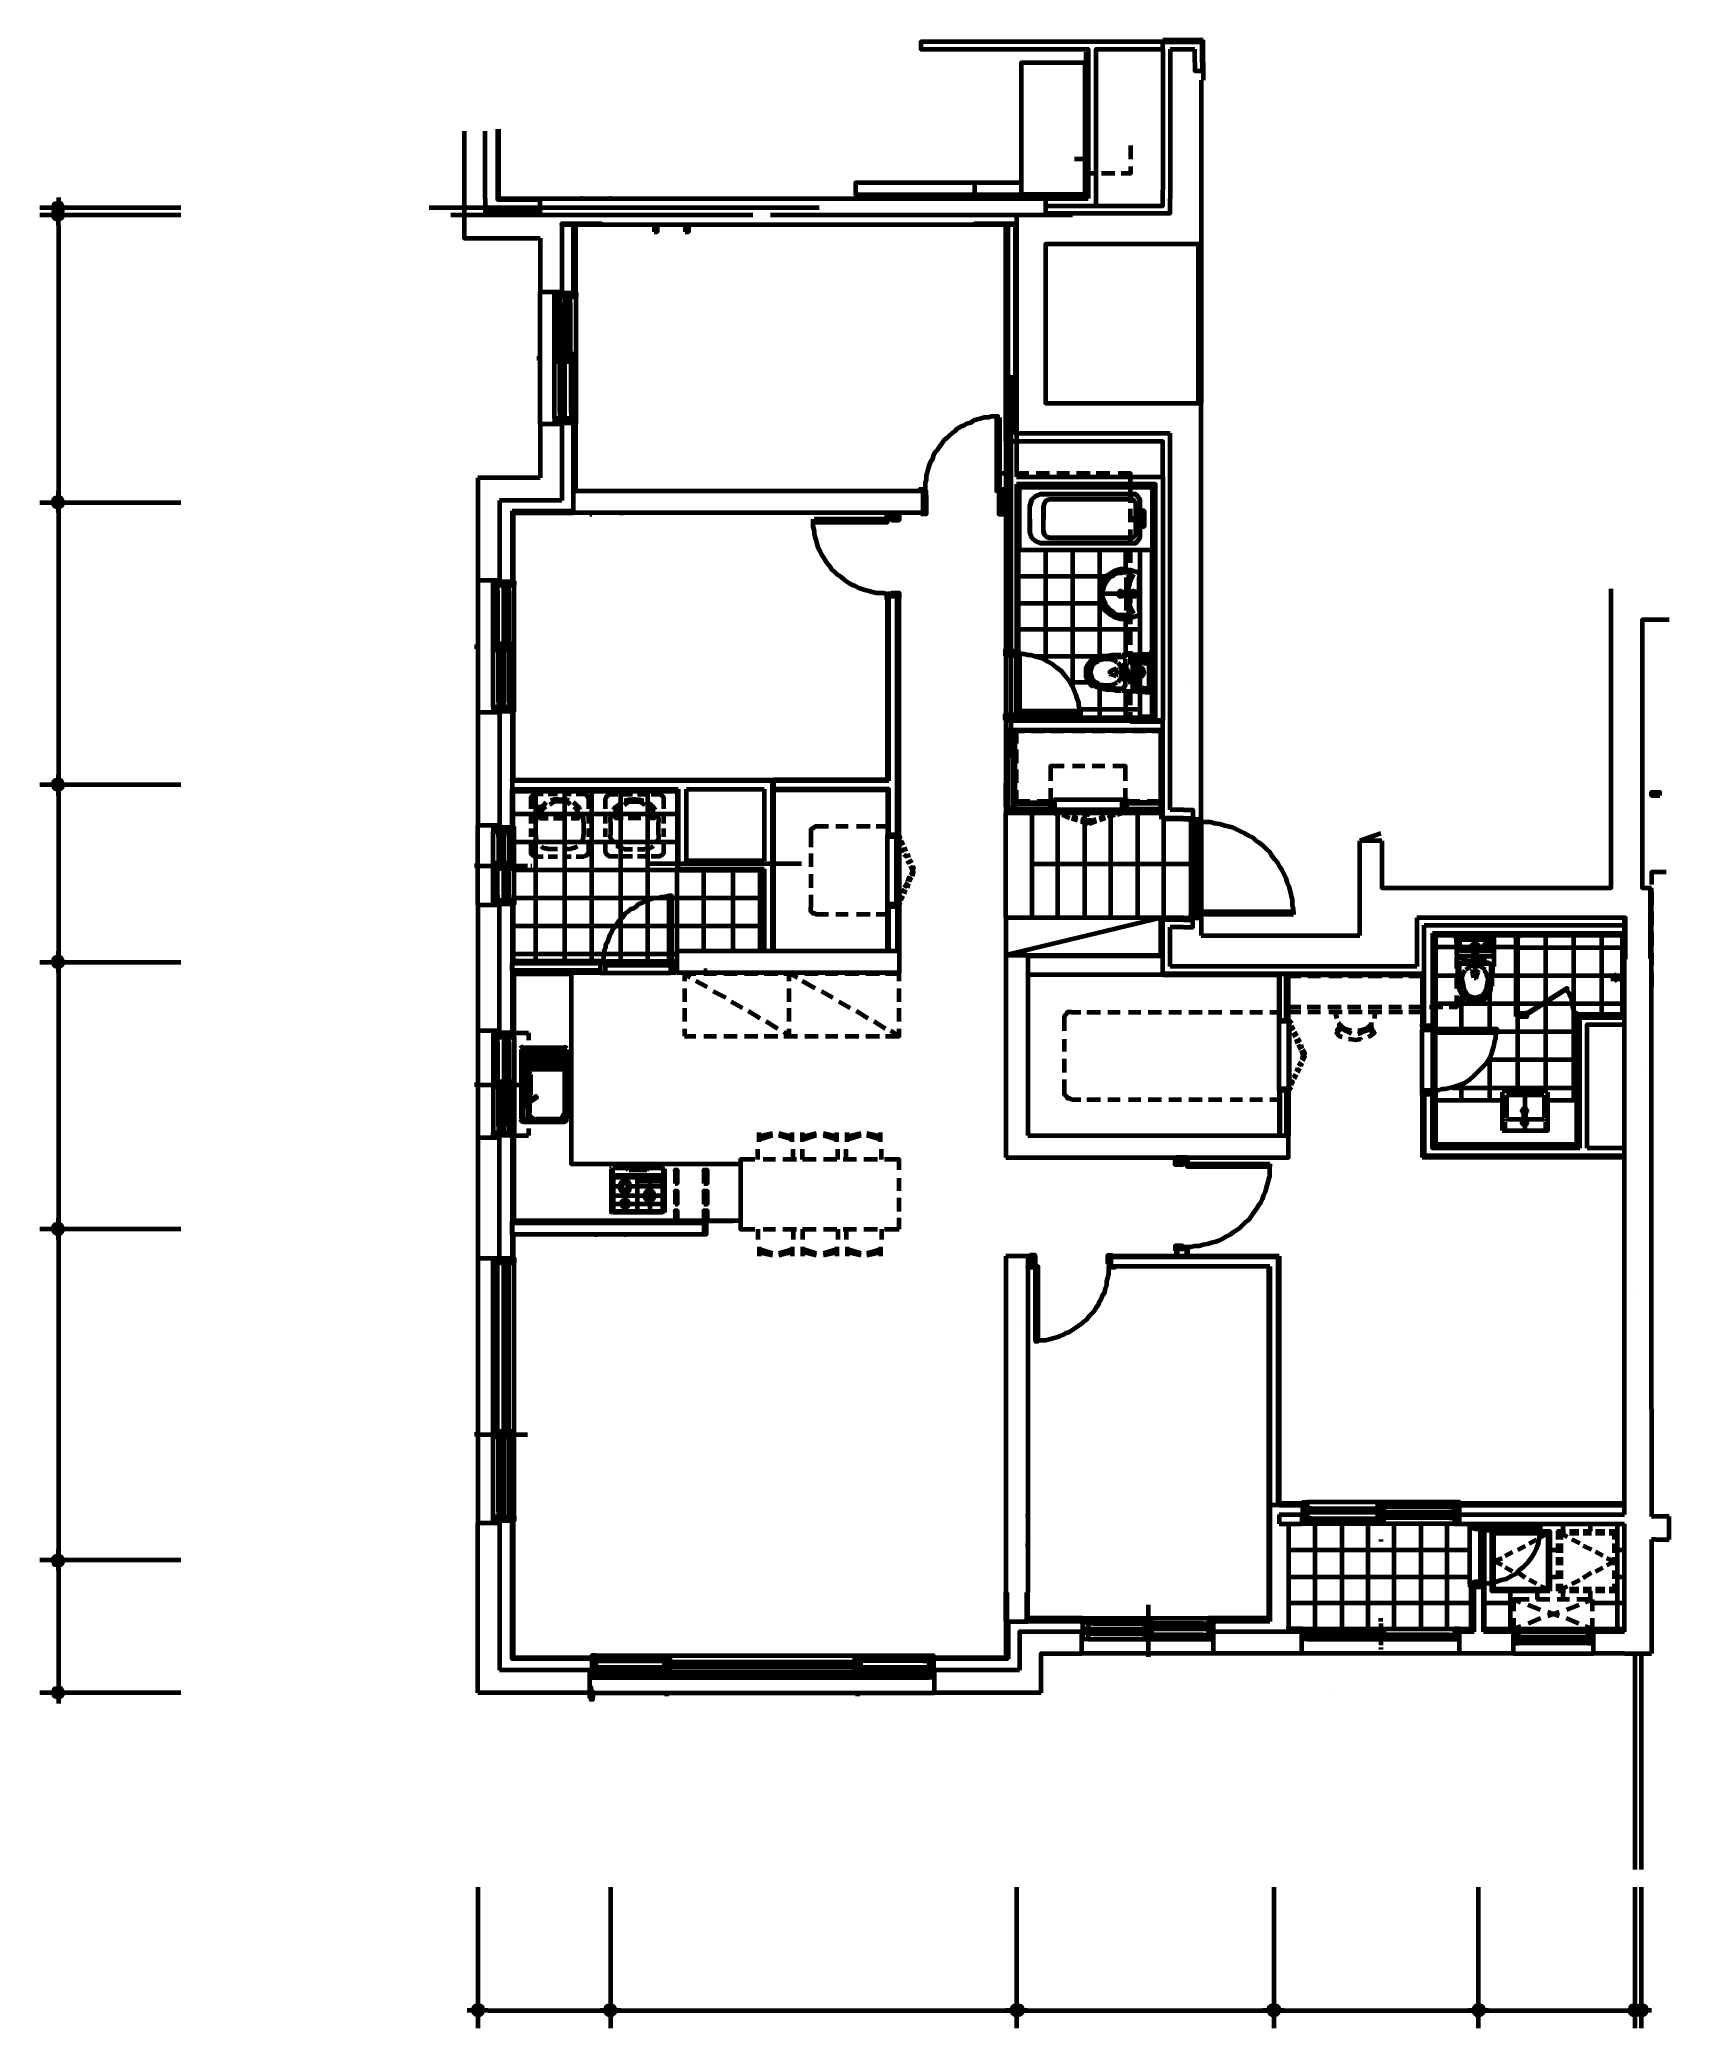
# Model space of a CAD drawing. Header units: inches. Extents: x 55 to 160, y 201 to 328.
import ezdxf

# ---------------------------------------------------------------- set-up
doc = ezdxf.new("R2010")
doc.units = ezdxf.units.IN
doc.header["$MEASUREMENT"] = 0
doc.layers.add('H', color=7, linetype='Continuous', lineweight=100)
doc.layers.add('P', color=250, linetype='Continuous', lineweight=100)

msp = doc.modelspace()

# ---------------------------------------------------------------- hatches: boundary and pattern name
at = {"layer": 'H', "linetype": 'Continuous'}
for color, points in [(0, [(56.87, 317.93), (56.67, 318), (56.67, 317.67), (56.87, 317.93), (56.67, 318), (56.67, 317.67), (56.4, 317.93), (56.67, 318), (56.87, 317.93), (56.67, 317.67), (56.4, 317.93), (56.33, 317.67), (56.67, 317.67)]), (0, [(56.4, 317.4), (56.67, 317.67), (56.33, 317.67), (56.4, 317.4), (56.67, 317.67), (56.67, 317.33)]), (0, [(56.67, 317.6), (56.4, 317.47), (56.67, 317.2), (56.67, 317.6), (56.4, 317.47), (56.67, 317.2), (56.33, 317.2), (56.4, 317.47), (56.67, 317.6), (56.67, 317.2), (56.33, 317.2), (56.4, 317), (56.67, 317.2)]), (0, [(56.4, 317), (56.67, 316.87), (56.67, 317.2), (56.4, 317), (56.67, 316.87), (56.67, 317.2), (56.87, 317), (56.67, 316.87), (56.4, 317), (56.67, 317.2), (56.87, 317), (57, 317.2), (56.67, 317.2)]), (0, [(56.67, 317.33), (56.87, 317.4), (56.67, 317.67), (56.67, 317.33), (56.87, 317.4), (56.67, 317.67), (57, 317.67), (56.87, 317.4), (56.67, 317.33), (56.67, 317.67), (57, 317.67), (56.87, 317.93), (56.67, 317.67)]), (0, [(56.87, 317.47), (56.67, 317.2), (57, 317.2), (56.87, 317.47), (56.67, 317.2), (56.67, 317.6)]), (250, [(95.13, 316.13), (94.93, 316.6), (94.93, 316.13), (95.13, 316.13), (94.93, 316.6), (95.13, 316.6)]), (250, [(97.13, 316.13), (96.93, 316.6), (96.93, 316.13), (97.13, 316.13), (96.93, 316.6), (97.13, 316.6)]), (0, [(56.87, 299), (56.67, 299.07), (56.67, 298.73), (56.87, 299), (56.67, 299.07), (56.67, 298.73), (56.4, 299), (56.67, 299.07), (56.87, 299), (56.67, 298.73), (56.4, 299), (56.33, 298.73), (56.67, 298.73)]), (0, [(56.67, 299.07), (56.4, 299), (56.67, 298.73), (56.67, 299.07), (56.4, 299), (56.67, 298.73), (56.33, 298.73), (56.4, 299), (56.67, 299.07), (56.67, 298.73), (56.33, 298.73), (56.4, 298.53), (56.67, 298.73)]), (0, [(56.87, 299), (56.67, 298.73), (57, 298.73), (56.87, 299), (56.67, 298.73), (56.67, 299.07)]), (0, [(56.67, 298.4), (56.87, 298.53), (56.67, 298.73), (56.67, 298.4), (56.87, 298.53), (56.67, 298.73), (57, 298.73), (56.87, 298.53), (56.67, 298.4), (56.67, 298.73), (57, 298.73), (56.87, 299), (56.67, 298.73)]), (0, [(56.4, 298.53), (56.67, 298.73), (56.33, 298.73), (56.4, 298.53), (56.67, 298.73), (56.67, 298.4)]), (0, [(56.4, 298.53), (56.67, 298.4), (56.67, 298.73), (56.4, 298.53), (56.67, 298.4), (56.67, 298.73), (56.87, 298.53), (56.67, 298.4), (56.4, 298.53), (56.67, 298.73), (56.87, 298.53), (57, 298.73), (56.67, 298.73)]), (0, [(56.87, 280.87), (56.67, 280.93), (56.67, 280.6), (56.87, 280.87), (56.67, 280.93), (56.67, 280.6), (56.4, 280.87), (56.67, 280.93), (56.87, 280.87), (56.67, 280.6), (56.4, 280.87), (56.33, 280.6), (56.67, 280.6)]), (0, [(56.67, 280.93), (56.4, 280.87), (56.67, 280.6), (56.67, 280.93), (56.4, 280.87), (56.67, 280.6), (56.33, 280.6), (56.4, 280.87), (56.67, 280.93), (56.67, 280.6), (56.33, 280.6), (56.4, 280.4), (56.67, 280.6)]), (0, [(56.4, 280.4), (56.67, 280.6), (56.33, 280.6), (56.4, 280.4), (56.67, 280.6), (56.67, 280.27)]), (0, [(56.4, 280.4), (56.67, 280.27), (56.67, 280.6), (56.4, 280.4), (56.67, 280.27), (56.67, 280.6), (56.87, 280.4), (56.67, 280.27), (56.4, 280.4), (56.67, 280.6), (56.87, 280.4), (57, 280.6), (56.67, 280.6)]), (0, [(56.87, 280.87), (56.67, 280.6), (57, 280.6), (56.87, 280.87), (56.67, 280.6), (56.67, 280.93)]), (0, [(56.67, 280.27), (56.87, 280.4), (56.67, 280.6), (56.67, 280.27), (56.87, 280.4), (56.67, 280.6), (57, 280.6), (56.87, 280.4), (56.67, 280.27), (56.67, 280.6), (57, 280.6), (56.87, 280.87), (56.67, 280.6)]), (250, [(159.53, 280.13), (159, 279.93), (159.53, 279.93), (159.53, 280.13), (159, 279.93), (159, 280.13)]), (0, [(56.87, 269.47), (56.67, 269.6), (56.67, 269.2), (56.87, 269.47), (56.67, 269.6), (56.67, 269.2), (56.4, 269.47), (56.67, 269.6), (56.87, 269.47), (56.67, 269.2), (56.4, 269.47), (56.33, 269.2), (56.67, 269.2)]), (0, [(56.67, 269.6), (56.4, 269.47), (56.67, 269.2), (56.67, 269.6), (56.4, 269.47), (56.67, 269.2), (56.33, 269.2), (56.4, 269.47), (56.67, 269.6), (56.67, 269.2), (56.33, 269.2), (56.4, 269), (56.67, 269.2)]), (0, [(56.87, 269.47), (56.67, 269.2), (57, 269.2), (56.87, 269.47), (56.67, 269.2), (56.67, 269.6)]), (0, [(56.4, 269), (56.67, 269.2), (56.33, 269.2), (56.4, 269), (56.67, 269.2), (56.67, 268.87)]), (0, [(56.4, 269), (56.67, 268.87), (56.67, 269.2), (56.4, 269), (56.67, 268.87), (56.67, 269.2), (56.87, 269), (56.67, 268.87), (56.4, 269), (56.67, 269.2), (56.87, 269), (57, 269.2), (56.67, 269.2)]), (0, [(56.67, 268.87), (56.87, 269), (56.67, 269.2), (56.67, 268.87), (56.87, 269), (56.67, 269.2), (57, 269.2), (56.87, 269), (56.67, 268.87), (56.67, 269.2), (57, 269.2), (56.87, 269.47), (56.67, 269.2)]), (250, [(96.4, 255), (96.27, 255.87), (96.27, 255), (96.4, 255), (96.27, 255.87), (96.4, 255.87)]), (250, [(98.33, 255), (98.13, 255.87), (98.13, 255), (98.33, 255), (98.13, 255.87), (98.33, 255.87)]), (250, [(96.4, 253.67), (96.27, 254.53), (96.27, 253.67), (96.4, 253.67), (96.27, 254.53), (96.4, 254.53)]), (250, [(98.33, 253.67), (98.13, 254.53), (98.13, 253.67), (98.33, 253.67), (98.13, 254.53), (98.33, 254.53)]), (250, [(96.4, 252.6), (96.27, 253.27), (96.27, 252.6), (96.4, 252.6), (96.27, 253.27), (96.4, 253.27)]), (250, [(98.33, 252.6), (98.13, 253.27), (98.13, 252.6), (98.33, 252.6), (98.13, 253.27), (98.33, 253.27)]), (0, [(56.87, 252.33), (56.67, 252.4), (56.67, 252.07), (56.87, 252.33), (56.67, 252.4), (56.67, 252.07), (56.4, 252.33), (56.67, 252.4), (56.87, 252.33), (56.67, 252.07), (56.4, 252.33), (56.33, 252.07), (56.67, 252.07)]), (0, [(56.67, 252.4), (56.4, 252.33), (56.67, 252.07), (56.67, 252.4), (56.4, 252.33), (56.67, 252.07), (56.33, 252.07), (56.4, 252.33), (56.67, 252.4), (56.67, 252.07), (56.33, 252.07), (56.4, 251.87), (56.67, 252.07)]), (0, [(56.4, 251.87), (56.67, 252.07), (56.33, 252.07), (56.4, 251.87), (56.67, 252.07), (56.67, 251.73)]), (0, [(56.4, 251.87), (56.67, 251.73), (56.67, 252.07), (56.4, 251.87), (56.67, 251.73), (56.67, 252.07), (56.87, 251.87), (56.67, 251.73), (56.4, 251.87), (56.67, 252.07), (56.87, 251.87), (57, 252.07), (56.67, 252.07)]), (0, [(56.87, 252.33), (56.67, 252.07), (57, 252.07), (56.87, 252.33), (56.67, 252.07), (56.67, 252.4)]), (0, [(56.67, 251.73), (56.87, 251.87), (56.67, 252.07), (56.67, 251.73), (56.87, 251.87), (56.67, 252.07), (57, 252.07), (56.87, 251.87), (56.67, 251.73), (56.67, 252.07), (57, 252.07), (56.87, 252.33), (56.67, 252.07)]), (0, [(56.87, 231), (56.67, 231.13), (56.67, 230.8), (56.87, 231), (56.67, 231.13), (56.67, 230.8), (56.4, 231), (56.67, 231.13), (56.87, 231), (56.67, 230.8), (56.4, 231), (56.33, 230.8), (56.67, 230.8)]), (0, [(56.67, 231.13), (56.4, 231), (56.67, 230.8), (56.67, 231.13), (56.4, 231), (56.67, 230.8), (56.33, 230.8), (56.4, 231), (56.67, 231.13), (56.67, 230.8), (56.33, 230.8), (56.4, 230.53), (56.67, 230.8)]), (0, [(56.4, 230.53), (56.67, 230.8), (56.33, 230.8), (56.4, 230.53), (56.67, 230.8), (56.67, 230.47)]), (0, [(56.4, 230.53), (56.67, 230.47), (56.67, 230.8), (56.4, 230.53), (56.67, 230.47), (56.67, 230.8), (56.87, 230.53), (56.67, 230.47), (56.4, 230.53), (56.67, 230.8), (56.87, 230.53), (57, 230.8), (56.67, 230.8)]), (0, [(56.87, 231), (56.67, 230.8), (57, 230.8), (56.87, 231), (56.67, 230.8), (56.67, 231.13)]), (0, [(56.67, 230.47), (56.87, 230.53), (56.67, 230.8), (56.67, 230.47), (56.87, 230.53), (56.67, 230.8), (57, 230.8), (56.87, 230.53), (56.67, 230.47), (56.67, 230.8), (57, 230.8), (56.87, 231), (56.67, 230.8)]), (0, [(56.87, 222.53), (56.67, 222.6), (56.67, 222.27), (56.87, 222.53), (56.67, 222.6), (56.67, 222.27), (56.4, 222.53), (56.67, 222.6), (56.87, 222.53), (56.67, 222.27), (56.4, 222.53), (56.33, 222.27), (56.67, 222.27)]), (0, [(56.4, 222.07), (56.67, 222.27), (56.33, 222.27), (56.4, 222.07), (56.67, 222.27), (56.67, 221.93)]), (0, [(56.67, 221.93), (56.87, 222.07), (56.67, 222.27), (56.67, 221.93), (56.87, 222.07), (56.67, 222.27), (57, 222.27), (56.87, 222.07), (56.67, 221.93), (56.67, 222.27), (57, 222.27), (56.87, 222.53), (56.67, 222.27)]), (0, [(83.4, 202.13), (83.6, 201.87), (83.6, 202.2), (83.4, 202.13), (83.6, 201.87), (83.27, 201.87)]), (0, [(83.27, 201.87), (83.4, 201.67), (83.6, 201.87), (83.27, 201.87), (83.4, 201.67), (83.6, 201.87), (83.6, 201.53), (83.4, 201.67), (83.27, 201.87), (83.6, 201.87), (83.6, 201.53), (83.87, 201.67), (83.6, 201.87)]), (0, [(83.87, 201.67), (83.93, 201.87), (83.6, 201.87), (83.87, 201.67), (83.93, 201.87), (83.6, 201.87), (83.87, 202.13), (83.93, 201.87), (83.87, 201.67), (83.6, 201.87), (83.87, 202.13), (83.6, 202.2), (83.6, 201.87)]), (0, [(91.87, 202.13), (92.13, 201.87), (92.13, 202.2), (91.87, 202.13), (92.13, 201.87), (91.8, 201.87)]), (0, [(91.87, 202.13), (91.8, 201.87), (92.13, 201.87), (91.87, 202.13), (91.8, 201.87), (92.13, 201.87), (91.87, 201.67), (91.8, 201.87), (91.87, 202.13), (92.13, 201.87), (91.87, 201.67), (92.13, 201.53), (92.13, 201.87)]), (0, [(91.8, 201.87), (91.87, 201.67), (92.13, 201.87), (91.8, 201.87), (91.87, 201.67), (92.13, 201.87), (92.13, 201.53), (91.87, 201.67), (91.8, 201.87), (92.13, 201.87), (92.13, 201.53), (92.33, 201.67), (92.13, 201.87)]), (0, [(92.47, 201.87), (92.33, 202.13), (92.13, 201.87), (92.47, 201.87), (92.33, 202.13), (92.13, 201.87), (92.13, 202.2), (92.33, 202.13), (92.47, 201.87), (92.13, 201.87), (92.13, 202.2), (91.87, 202.13), (92.13, 201.87)]), (0, [(92.33, 201.67), (92.47, 201.87), (92.13, 201.87), (92.33, 201.67), (92.47, 201.87), (92.13, 201.87), (92.33, 202.13), (92.47, 201.87), (92.33, 201.67), (92.13, 201.87), (92.33, 202.13), (92.13, 202.2), (92.13, 201.87)]), (0, [(92.33, 201.67), (92.13, 201.87), (92.13, 201.53), (92.33, 201.67), (92.13, 201.87), (92.47, 201.87)]), (0, [(118, 202.13), (118.2, 201.87), (118.2, 202.2), (118, 202.13), (118.2, 201.87), (117.87, 201.87)]), (0, [(118, 202.13), (117.87, 201.87), (118.2, 201.87), (118, 202.13), (117.87, 201.87), (118.2, 201.87), (118, 201.67), (117.87, 201.87), (118, 202.13), (118.2, 201.87), (118, 201.67), (118.2, 201.53), (118.2, 201.87)]), (0, [(117.87, 201.87), (118, 201.67), (118.2, 201.87), (117.87, 201.87), (118, 201.67), (118.2, 201.87), (118.2, 201.53), (118, 201.67), (117.87, 201.87), (118.2, 201.87), (118.2, 201.53), (118.53, 201.67), (118.2, 201.87)]), (0, [(118.6, 201.87), (118.53, 202.13), (118.2, 201.87), (118.6, 201.87), (118.53, 202.13), (118.2, 201.87), (118.2, 202.2), (118.53, 202.13), (118.6, 201.87), (118.2, 201.87), (118.2, 202.2), (118, 202.13), (118.2, 201.87)]), (0, [(118.53, 201.67), (118.6, 201.87), (118.2, 201.87), (118.53, 201.67), (118.6, 201.87), (118.2, 201.87), (118.53, 202.13), (118.6, 201.87), (118.53, 201.67), (118.2, 201.87), (118.53, 202.13), (118.2, 202.2), (118.2, 201.87)]), (0, [(118.53, 201.67), (118.2, 201.87), (118.2, 201.53), (118.53, 201.67), (118.2, 201.87), (118.6, 201.87)]), (0, [(134.47, 202.13), (134.73, 201.87), (134.73, 202.2), (134.47, 202.13), (134.73, 201.87), (134.4, 201.87)]), (0, [(134.47, 202.13), (134.4, 201.87), (134.73, 201.87), (134.47, 202.13), (134.4, 201.87), (134.73, 201.87), (134.47, 201.67), (134.4, 201.87), (134.47, 202.13), (134.73, 201.87), (134.47, 201.67), (134.73, 201.53), (134.73, 201.87)]), (0, [(134.4, 201.87), (134.47, 201.67), (134.73, 201.87), (134.4, 201.87), (134.47, 201.67), (134.73, 201.87), (134.73, 201.53), (134.47, 201.67), (134.4, 201.87), (134.73, 201.87), (134.73, 201.53), (135, 201.67), (134.73, 201.87)]), (0, [(135.07, 201.87), (135, 202.13), (134.73, 201.87), (135.07, 201.87), (135, 202.13), (134.73, 201.87), (134.73, 202.2), (135, 202.13), (135.07, 201.87), (134.73, 201.87), (134.73, 202.2), (134.47, 202.13), (134.73, 201.87)]), (0, [(135, 201.67), (135.07, 201.87), (134.73, 201.87), (135, 201.67), (135.07, 201.87), (134.73, 201.87), (135, 202.13), (135.07, 201.87), (135, 201.67), (134.73, 201.87), (135, 202.13), (134.73, 202.2), (134.73, 201.87)]), (0, [(135, 201.67), (134.73, 201.87), (134.73, 201.53), (135, 201.67), (134.73, 201.87), (135.07, 201.87)]), (0, [(147.67, 202.13), (147.87, 201.87), (147.87, 202.2), (147.67, 202.13), (147.87, 201.87), (147.53, 201.87)]), (0, [(147.67, 202.13), (147.53, 201.87), (147.87, 201.87), (147.67, 202.13), (147.53, 201.87), (147.87, 201.87), (147.67, 201.67), (147.53, 201.87), (147.67, 202.13), (147.87, 201.87), (147.67, 201.67), (147.87, 201.53), (147.87, 201.87)]), (0, [(147.53, 201.87), (147.67, 201.67), (147.87, 201.87), (147.53, 201.87), (147.67, 201.67), (147.87, 201.87), (147.87, 201.53), (147.67, 201.67), (147.53, 201.87), (147.87, 201.87), (147.87, 201.53), (148.13, 201.67), (147.87, 201.87)]), (0, [(148.2, 201.87), (148.13, 202.13), (147.87, 201.87), (148.2, 201.87), (148.13, 202.13), (147.87, 201.87), (147.87, 202.2), (148.13, 202.13), (148.2, 201.87), (147.87, 201.87), (147.87, 202.2), (147.67, 202.13), (147.87, 201.87)]), (0, [(148.13, 201.67), (148.2, 201.87), (147.87, 201.87), (148.13, 201.67), (148.2, 201.87), (147.87, 201.87), (148.13, 202.13), (148.2, 201.87), (148.13, 201.67), (147.87, 201.87), (148.13, 202.13), (147.87, 202.2), (147.87, 201.87)]), (0, [(148.13, 201.67), (147.87, 201.87), (147.87, 201.53), (148.13, 201.67), (147.87, 201.87), (148.2, 201.87)]), (0, [(157.67, 202.13), (157.6, 201.87), (157.93, 201.87), (157.67, 202.13), (157.6, 201.87), (157.93, 201.87), (157.67, 201.67), (157.6, 201.87), (157.67, 202.13), (157.93, 201.87), (157.67, 201.67), (157.93, 201.53), (157.93, 201.87)]), (0, [(158.27, 201.87), (158.13, 202.13), (157.93, 201.87), (158.27, 201.87), (158.13, 202.13), (157.93, 201.87), (157.93, 202.2), (158.13, 202.13), (158.27, 201.87), (157.93, 201.87), (157.93, 202.2), (157.67, 202.13), (157.93, 201.87)]), (0, [(158.13, 201.67), (157.93, 201.87), (157.93, 201.53), (158.13, 201.67), (157.93, 201.87), (158.27, 201.87)]), (0, [(158.13, 202.13), (158.33, 201.87), (158.33, 202.2), (158.13, 202.13), (158.33, 201.87), (158, 201.87)]), (0, [(158, 201.87), (158.13, 201.67), (158.33, 201.87), (158, 201.87), (158.13, 201.67), (158.33, 201.87), (158.33, 201.53), (158.13, 201.67), (158, 201.87), (158.33, 201.87), (158.33, 201.53), (158.6, 201.67), (158.33, 201.87)]), (0, [(158.6, 201.67), (158.67, 201.87), (158.33, 201.87), (158.6, 201.67), (158.67, 201.87), (158.33, 201.87), (158.6, 202.13), (158.67, 201.87), (158.6, 201.67), (158.33, 201.87), (158.6, 202.13), (158.33, 202.2), (158.33, 201.87)])]:
    msp.add_hatch(color=color, dxfattribs=at).paths.add_polyline_path(points, flags=0)

# ---------------------------------------------------------------- linework, layer by layer
at = {"layer": 'P', "color": 0, "linetype": 'Continuous'}
for points in [[(123.33, 318.27), (123.33, 327.87), (127.6, 327.87), (127.6, 328.33), (112.07, 328.33), (112.07, 327.87), (122.8, 327.87), (122.8, 318.27)], [(127.6, 328.47), (130.2, 328.47)], [(127.6, 328.4), (130.2, 328.4)], [(127.6, 328.33), (130.13, 328.33)], [(130.13, 327), (130.13, 328.33)], [(130.2, 327), (130.2, 328.47)], [(130.2, 327), (130.2, 328.4)], [(122.6, 327), (122.6, 318.53), (118.53, 318.53), (118.53, 327), (122.6, 327)], [(122.67, 327.67), (122.67, 318.47)], [(127.6, 327.87), (127.6, 318.8)], [(128.07, 327.87), (128.07, 318.27)], [(128.07, 327.87), (129.67, 327.87)], [(129.67, 327), (129.67, 327.87)], [(129.67, 327), (129.67, 326.47), (130.2, 326.47), (130.2, 325.87)], [(130.13, 327), (130.13, 326.47)], [(130.2, 327), (130.2, 326.47)], [(130.2, 327), (130.2, 326.47)], [(130.07, 325.87), (130.07, 315.33)], [(130.2, 325.87), (130.07, 325.87)], [(82.73, 322.6), (82.73, 318.27)], [(84.07, 318.27), (84.07, 322.6)], [(84.87, 322.73), (84.87, 318.27)], [(84.93, 322.73), (84.93, 318.27)], [(84.93, 322.73), (84.93, 318.27)], [(123.2, 319.87), (122.67, 319.87), (122.67, 320.8), (121.93, 320.8)], [(125.53, 321.67), (125.53, 320.8)], [(124.53, 319.87), (123.67, 319.87)], [(125.53, 320.33), (125.53, 319.87), (124.93, 319.87)], [(56.67, 318.33), (56.67, 317)], [(82.73, 318.27), (82.73, 315.73), (87.6, 315.73)], [(84.07, 318.27), (84.07, 317.4), (87.6, 317.4), (87.6, 318.27), (120.07, 318.27), (120.07, 317.33), (128.07, 317.33), (128.07, 318.27)], [(84.87, 318.27), (84.87, 318.2), (87.6, 318.2)], [(84.93, 318.27), (87.6, 318.27)], [(84.93, 318.27), (84.93, 318.27), (87.6, 318.27)], [(87.6, 318.27), (87.6, 318.27), (91.53, 318.27), (91.53, 318.27)], [(118.53, 318.53), (118.53, 319.27), (107.87, 319.27), (107.87, 318.53), (118.53, 318.53)], [(115.53, 318.27), (115.53, 319.33)], [(115.53, 318.27), (115.53, 318.27), (120.07, 318.27), (120.07, 318.27)], [(120.07, 318.27), (122.8, 318.27)], [(120.07, 317.8), (123.33, 317.8), (123.33, 318.27)], [(123.33, 317.8), (127.6, 317.8), (127.6, 318.8)], [(64.53, 317.67), (55.47, 317.67)], [(64.53, 317.2), (55.47, 317.2)], [(56.67, 317.67), (56.4, 317.93), (56.33, 317.67), (56.67, 317.67)], [(56.33, 317.67), (56.4, 317.4), (56.67, 317.67), (56.33, 317.67)], [(56.4, 317.47), (56.67, 317.2), (56.33, 317.2), (56.4, 317.47)], [(56.67, 317.2), (56.33, 317.2), (56.4, 317), (56.67, 317.2)], [(56.67, 318), (56.67, 317.67), (56.4, 317.93), (56.67, 318)], [(56.4, 317.4), (56.67, 317.67), (56.67, 317.33), (56.4, 317.4)], [(56.67, 317.6), (56.4, 317.47), (56.67, 317.2), (56.67, 317.6)], [(56.4, 317), (56.67, 316.87), (56.67, 317.2), (56.4, 317)], [(56.87, 317.93), (56.67, 318), (56.67, 317.67), (56.87, 317.93)], [(56.67, 317.67), (57, 317.67), (56.87, 317.93), (56.67, 317.67)], [(56.67, 316.53), (56.67, 317.93)], [(56.67, 317.33), (56.87, 317.4), (56.67, 317.67), (56.67, 317.33)], [(56.87, 317.4), (56.67, 317.67), (57, 317.67), (56.87, 317.4)], [(56.87, 317.47), (56.67, 317.2), (56.67, 317.6), (56.87, 317.47)], [(57, 317.2), (56.87, 317.47), (56.67, 317.2), (57, 317.2)], [(56.67, 316.87), (56.67, 317.2), (56.87, 317), (56.67, 316.87)], [(56.67, 317.2), (56.87, 317), (57, 317.2), (56.67, 317.2)], [(105.53, 317.67), (80.47, 317.67)], [(101.27, 317.2), (81.87, 317.2)], [(101.87, 317.2), (101.87, 317.2)], [(121.8, 317.2), (102.4, 317.2)], [(106.07, 317.67), (106.07, 317.67)], [(118.2, 317.2), (118.2, 301.47)], [(56.67, 316.53), (56.67, 299.47)], [(87.6, 315.73), (87.6, 312.27)], [(89, 316.6), (89, 316.67), (91.53, 316.67), (91.53, 316.6)], [(89, 316.6), (118.13, 316.6)], [(89, 316.6), (89, 312.27)], [(89.73, 316.6), (89.73, 312.2)], [(89.8, 316.6), (89.8, 312.2)], [(89.87, 316.6), (89.87, 312.2)], [(115.53, 316.6), (115.53, 316.67), (118.13, 316.67), (118.13, 316.6)], [(117.53, 302.67), (117.53, 316.6)], [(117.6, 302.67), (117.6, 316.6)], [(117.67, 302.67), (117.67, 316.6)], [(118.13, 316.6), (118.13, 303.2), (128.07, 303.2)], [(130.07, 315.33), (120.07, 315.33), (120.07, 305.13), (130.07, 305.13)], [(129.87, 315.33), (129.87, 305.13)], [(130.07, 315.33), (130.07, 305.13)], [(87.6, 303.8), (87.6, 312.27)], [(87.6, 312.27), (89, 312.27)], [(88.6, 312), (88.6, 311.93), (88.53, 311.93), (88.53, 312.2), (89.2, 312.2), (89.2, 311.93), (88.87, 311.93), (88.87, 312), (88.6, 312)], [(88.53, 304.13), (88.53, 311.93)], [(88.87, 311.6), (88.87, 312), (88.6, 312), (88.6, 311.6), (88.87, 311.6)], [(89.27, 312), (89.27, 311.93), (89.2, 311.93), (89.2, 312.2), (89.93, 312.2), (89.93, 311.93), (89.53, 311.93), (89.53, 312), (89.27, 312)], [(89.2, 304.13), (89.2, 311.93)], [(89.53, 311.6), (89.53, 312), (89.27, 312), (89.27, 311.6), (89.53, 311.6)], [(89.93, 304.13), (89.93, 311.93)], [(88.6, 311.6), (88.6, 308.27)], [(88.73, 311.6), (88.73, 308.27)], [(88.87, 311.6), (88.87, 308.27)], [(89.27, 311.6), (89.27, 308.27)], [(89.4, 311.6), (89.4, 308.27)], [(89.53, 311.6), (89.53, 308.27)], [(87.53, 308), (87.4, 308)], [(88.87, 307.8), (88.87, 308.27), (88.6, 308.27), (88.6, 307.8), (88.87, 307.8)], [(89.13, 307.8), (89.13, 308.27), (88.87, 308.27), (88.87, 307.8), (89.13, 307.8)], [(89.53, 307.8), (89.53, 308.27), (89.27, 308.27), (89.27, 307.8), (89.53, 307.8)], [(89.8, 307.8), (89.8, 308.27), (89.6, 308.27), (89.6, 307.8), (89.8, 307.8)], [(88.87, 304.53), (88.87, 307.8)], [(89.07, 304.53), (89.07, 307.8)], [(89.13, 304.53), (89.13, 307.8)], [(89.6, 304.53), (89.6, 307.8)], [(89.73, 304.53), (89.73, 307.8)], [(89.8, 304.53), (89.8, 307.8)], [(117.87, 282.33), (117.87, 306.93)], [(88.87, 304.07), (88.87, 304.13), (88.53, 304.13), (88.53, 303.87), (89.2, 303.87), (89.2, 304.13), (89.13, 304.13), (89.13, 304.07), (88.87, 304.07)], [(89.13, 304.07), (89.13, 304.53), (88.87, 304.53), (88.87, 304.07), (89.13, 304.07)], [(89.6, 304.07), (89.6, 304.13), (89.2, 304.13), (89.2, 303.87), (89.93, 303.87), (89.93, 304.13), (89.8, 304.13), (89.8, 304.07), (89.6, 304.07)], [(89.8, 304.07), (89.8, 304.53), (89.6, 304.53), (89.6, 304.07), (89.8, 304.07)], [(117.07, 304.27), (116.87, 304.27), (116.6, 304.27), (116.4, 304.2), (116.13, 304.2), (115.93, 304.13), (115.67, 304.07), (115.47, 304), (115.27, 303.87), (115, 303.8), (114.8, 303.67), (114.6, 303.6), (114.4, 303.47), (114.27, 303.33), (114.07, 303.2), (113.87, 303), (113.73, 302.87), (113.53, 302.73), (113.4, 302.53), (113.27, 302.33), (113.13, 302.13), (113, 302), (112.87, 301.8), (112.8, 301.53), (112.67, 301.33), (112.6, 301.13), (112.53, 300.93), (112.47, 300.67), (112.4, 300.47), (112.4, 300.2), (112.33, 300), (112.33, 299.73), (112.33, 299.47)], [(117.13, 304.2), (116.93, 304.2), (116.93, 299.47), (117.13, 299.47), (117.13, 304.2)], [(130.07, 278.4), (130.07, 305.13)], [(87.6, 303.8), (89, 303.8), (89, 298.87)], [(87.6, 303.8), (87.6, 300.33)], [(89.73, 303.87), (89.73, 299.47)], [(89.8, 303.87), (89.8, 299.47)], [(89.87, 303.87), (89.87, 299.47)], [(128.07, 279), (128.07, 303.2)], [(117.53, 302.67), (117.53, 289.2)], [(117.53, 302.67), (117.67, 302.67)], [(117.67, 302.67), (117.67, 289.2)], [(118.2, 302.67), (117.67, 302.67)], [(127.6, 300.4), (127.6, 302.67), (118.2, 302.67)], [(118.2, 302.67), (118.2, 300.4)], [(83.6, 300.33), (83.6, 293.73)], [(87.6, 300.33), (83.6, 300.33)], [(117.67, 300.6), (116.87, 300.6)], [(119, 300.6), (118.2, 300.6)], [(118.2, 300.4), (127.6, 300.4), (127.6, 284.73), (127.13, 284.73), (127.13, 299.93), (118.2, 299.93)], [(120.33, 300.6), (119.47, 300.6)], [(121.6, 300.6), (120.8, 300.6)], [(122.93, 300.6), (122.07, 300.6)], [(124.2, 300.6), (123.33, 300.6)], [(125.53, 300.07), (125.53, 300.6), (124.73, 300.6)], [(56.67, 298.73), (56.4, 299), (56.33, 298.73), (56.67, 298.73)], [(56.4, 299), (56.67, 298.73), (56.33, 298.73), (56.4, 299)], [(56.67, 299.07), (56.67, 298.73), (56.4, 299), (56.67, 299.07)], [(56.67, 299.07), (56.4, 299), (56.67, 298.73), (56.67, 299.07)], [(56.67, 299.47), (56.67, 298.07)], [(56.67, 298.07), (56.67, 299.47)], [(56.87, 299), (56.67, 299.07), (56.67, 298.73), (56.87, 299)], [(56.87, 299), (56.67, 298.73), (56.67, 299.07), (56.87, 299)], [(56.67, 298.73), (57, 298.73), (56.87, 299), (56.67, 298.73)], [(57, 298.73), (56.87, 299), (56.67, 298.73), (57, 298.73)], [(96.93, 299.47), (89.73, 299.47)], [(89.73, 299.47), (89.73, 298.07)], [(112.2, 299.47), (96.93, 299.47)], [(112.2, 299.47), (112.2, 298.07), (96.93, 298.07)], [(112, 299.47), (112, 299.6), (112.33, 299.6), (112.33, 299.47), (112, 299.47)], [(112.2, 298.07), (112.4, 298.07), (112.4, 299.47), (112.2, 299.47), (112.2, 298.07)], [(112.4, 298.07), (112.4, 299.2), (112.4, 299.2), (112.4, 298.07), (112.4, 298.07)], [(117.13, 298.07), (117.13, 299.2), (117.07, 299.2), (117.07, 298.07), (117.13, 298.07)], [(117.33, 298.07), (117.13, 298.07), (117.13, 299.47), (117.33, 299.47), (117.33, 298.07)], [(117.53, 299.47), (117.2, 299.47), (117.2, 299.6), (117.53, 299.6), (117.53, 299.47)], [(117.33, 298.07), (117.53, 298.07), (117.53, 299.47), (117.33, 299.47), (117.33, 298.07), (117.53, 299.47)], [(118.2, 299.93), (118.2, 289.2), (117.67, 289.2)], [(118.33, 289.13), (118.33, 299.73), (126.93, 299.73), (126.93, 284.93)], [(118.4, 299.73), (126.93, 299.73), (126.93, 295.67), (118.4, 295.67), (118.4, 299.73)], [(126.4, 297.67), (126.13, 297.67), (126.13, 296.47), (125.87, 296.13), (119.73, 296.13), (119.4, 296.27), (119.2, 296.47), (119.07, 296.8), (119.07, 297.67), (119.07, 298.53), (119.2, 298.93), (119.4, 299.13), (119.73, 299.27), (125.87, 299.27), (126.13, 298.93), (126.13, 297.67), (126.4, 297.67)], [(119.4, 299.13), (119.2, 298.93), (119.07, 298.53)], [(125.87, 299.27), (119.73, 299.27), (119.4, 299.13)], [(120.33, 298.93), (120.13, 298.87), (120, 298.73)], [(125.67, 298.93), (120.33, 298.93), (120.13, 298.87)], [(125.87, 298.73), (125.67, 298.93), (120.33, 298.93)], [(125.53, 298.73), (125.53, 299.6)], [(125.67, 298.93), (125.87, 298.73)], [(126.13, 297.67), (126.13, 298.93), (125.87, 299.27)], [(64.53, 298.73), (55.47, 298.73)], [(64.53, 298.73), (55.47, 298.73)], [(56.33, 298.73), (56.4, 298.53), (56.67, 298.73), (56.33, 298.73)], [(56.67, 298.73), (56.33, 298.73), (56.4, 298.53), (56.67, 298.73)], [(56.4, 298.53), (56.67, 298.73), (56.67, 298.4), (56.4, 298.53)], [(56.4, 298.53), (56.67, 298.4), (56.67, 298.73), (56.4, 298.53)], [(56.67, 298.4), (56.87, 298.53), (56.67, 298.73), (56.67, 298.4)], [(56.87, 298.53), (56.67, 298.73), (57, 298.73), (56.87, 298.53)], [(56.67, 298.4), (56.67, 298.73), (56.87, 298.53), (56.67, 298.4)], [(56.67, 298.73), (56.87, 298.53), (57, 298.73), (56.67, 298.73)], [(56.67, 298.07), (56.67, 281.27)], [(85, 298.87), (85, 293.73), (83.6, 293.73)], [(89, 298.87), (85, 298.87)], [(85.8, 298.2), (85.8, 293.67)], [(85.8, 298.2), (89.73, 298.2)], [(85.8, 298.13), (85.8, 293.67)], [(85.8, 298.13), (89.73, 298.13)], [(85.87, 298.07), (85.87, 293.67)], [(85.87, 298.07), (89.73, 298.07)], [(96.93, 298.07), (89.73, 298.07)], [(105.13, 297.67), (105.13, 297.4), (105.13, 297.2), (105.2, 296.93), (105.2, 296.73), (105.27, 296.47), (105.33, 296.27), (105.4, 296), (105.47, 295.8), (105.6, 295.6), (105.67, 295.4), (105.8, 295.2), (105.93, 295), (106.07, 294.8), (106.2, 294.67), (106.33, 294.47), (106.53, 294.27), (106.67, 294.13), (106.87, 294), (107.07, 293.87), (107.2, 293.73), (107.4, 293.6), (107.6, 293.47), (107.8, 293.4), (108.07, 293.27), (108.27, 293.2), (108.47, 293.13), (108.73, 293.07), (108.93, 293), (109.2, 292.93), (109.4, 292.93), (109.67, 292.93), (109.87, 292.87)], [(105.2, 297.67), (105.2, 297.47), (109.93, 297.47), (109.93, 297.67), (105.2, 297.67)], [(109.93, 298.07), (109.93, 297.67), (109.87, 297.67), (109.87, 298.07), (109.93, 298.07)], [(109.93, 298.07), (109.93, 297.87), (110.67, 297.87), (110.67, 298.07), (109.93, 298.07), (110.67, 297.87)], [(110.67, 297.87), (110.67, 297.67), (109.93, 297.67), (109.93, 297.87), (110.67, 297.87)], [(110.67, 297.67), (110.2, 297.67), (110.2, 297.6), (110.6, 297.6), (110.6, 297.67), (110.67, 297.67)], [(110.67, 297.93), (110.67, 297.93), (110.67, 297.6), (110.67, 297.6), (110.67, 297.93)], [(112.07, 298), (112.07, 298.07), (112.4, 298.07), (112.4, 298), (112.07, 298)], [(117.4, 298), (117.4, 298.07), (117.07, 298.07), (117.07, 298), (117.4, 298)], [(119.07, 297.67), (119.07, 298.53)], [(119.07, 297.67), (119.07, 296.8), (119.2, 296.47)], [(120.13, 298.87), (120, 298.73), (119.93, 298.53)], [(120, 298.73), (119.93, 298.53), (119.93, 297.67)], [(119.93, 297.67), (119.93, 298.53)], [(119.93, 296.87), (119.93, 297.67)], [(125.87, 297.67), (125.87, 296.67), (125.67, 296.47), (120.33, 296.47), (120.13, 296.53), (120, 296.67), (119.93, 296.87), (119.93, 297.67)], [(125.53, 297.47), (125.53, 298.33)], [(125.67, 296.47), (125.87, 296.67), (125.87, 297.67)], [(125.8, 297.73), (126, 297.73), (125.93, 297.73), (126.07, 297.73), (126.4, 297.73), (126.4, 297.87), (126.13, 297.87), (126.07, 297.73), (126.4, 297.73), (126, 297.73), (125.93, 297.73), (125.73, 297.73), (125.8, 297.73)], [(125.8, 297.6), (125.8, 297.73), (125.73, 297.73), (125.73, 297.6), (125.8, 297.6)], [(125.93, 297.6), (125.73, 297.6), (125.73, 297.73), (125.93, 297.73), (125.93, 297.6)], [(126, 297.73), (126, 297.6), (125.8, 297.6), (125.8, 297.73), (126, 297.73)], [(125.87, 298.73), (125.87, 297.67)], [(125.87, 297.67), (125.87, 298.73)], [(126.07, 297.6), (126.07, 297.73), (125.93, 297.73), (125.93, 297.6), (126.07, 297.6)], [(126.4, 297.6), (126.4, 297.73), (126, 297.73), (126, 297.6), (126.4, 297.6)], [(126.13, 297.87), (126.13, 297.53), (126.07, 297.6), (126.07, 297.73), (126.13, 297.87)], [(126.13, 298.07), (126.2, 298.13), (126.13, 298.07), (126.2, 298.13), (126.13, 298.07)], [(126.13, 298), (126.13, 298.07), (126.13, 298), (126.13, 298.07), (126.13, 298)], [(126.2, 298), (126.13, 298), (126.2, 298), (126.13, 298), (126.2, 298)], [(126.13, 298), (126.13, 298)], [(126.13, 298), (126.13, 298)], [(126.13, 298), (126.13, 298)], [(126.13, 298), (126.13, 298)], [(126.13, 297.67), (126.13, 296.47)], [(126.2, 298.13), (126.27, 298.2), (126.2, 298.13), (126.27, 298.2), (126.2, 298.13)], [(126.2, 298.13), (126.2, 298.13)], [(126.2, 298.13), (126.2, 298.13)], [(126.2, 298.13), (126.2, 298.13)], [(126.2, 298.13), (126.2, 298.13)], [(126.2, 297.93), (126.2, 298), (126.2, 297.93), (126.2, 298), (126.2, 297.93)], [(126.27, 297.93), (126.2, 297.93), (126.27, 297.93), (126.2, 297.93), (126.27, 297.93)], [(126.27, 298.2), (126.33, 298.2), (126.27, 298.2), (126.33, 298.2), (126.27, 298.2)], [(126.27, 298.2), (126.27, 298.2)], [(126.27, 298.2), (126.27, 298.2)], [(126.27, 298.2), (126.27, 298.2)], [(126.27, 298.2), (126.27, 298.2)], [(126.27, 298.2), (126.27, 298.2), (126.27, 298.2), (126.27, 298.2), (126.27, 298.2)], [(126.27, 297.87), (126.27, 297.93), (126.27, 297.87), (126.27, 297.93), (126.27, 297.87)], [(126.33, 297.87), (126.27, 297.87), (126.33, 297.87), (126.27, 297.87), (126.33, 297.87)], [(126.27, 297.87), (126.27, 297.87), (126.27, 297.87), (126.27, 297.87), (126.27, 297.87)], [(126.33, 298.2), (126.4, 298.2), (126.33, 298.2), (126.4, 298.2), (126.33, 298.2)], [(126.4, 297.93), (126.33, 297.87), (126.4, 297.93), (126.33, 297.87), (126.4, 297.93)], [(126.4, 298.2), (126.4, 298.13), (126.4, 298.2), (126.4, 298.13), (126.4, 298.2)], [(126.4, 298.13), (126.4, 298.13), (126.4, 298.13), (126.4, 298.13), (126.4, 298.13)], [(126.4, 298.13), (126.4, 298.07), (126.4, 298.13), (126.4, 298.07), (126.4, 298.13)], [(126.4, 298.07), (126.4, 298), (126.4, 298.07), (126.4, 298), (126.4, 298.07)], [(126.4, 298), (126.4, 298)], [(126.4, 298), (126.4, 298)], [(126.4, 298), (126.4, 298)], [(126.4, 298), (126.4, 298)], [(126.4, 298), (126.4, 298), (126.4, 298), (126.4, 298), (126.4, 298)], [(126.4, 298), (126.4, 297.93), (126.4, 298), (126.4, 297.93), (126.4, 298)], [(126.4, 297.93), (126.4, 297.93)], [(126.4, 297.93), (126.4, 297.93)], [(126.4, 297.93), (126.4, 297.93)], [(126.4, 297.93), (126.4, 297.93)], [(126.4, 297.87), (126.4, 297.53), (126.4, 297.6), (126.4, 297.73), (126.4, 297.87)], [(119.2, 296.47), (119.4, 296.27), (119.73, 296.13)], [(119.73, 296.13), (125.87, 296.13), (126.13, 296.47)], [(119.93, 296.87), (120, 296.67), (120.13, 296.53)], [(120.13, 296.53), (120.33, 296.47), (125.67, 296.47)], [(125.53, 296.13), (125.53, 297)], [(125.8, 297.6), (125.73, 297.6), (125.93, 297.6), (126, 297.6), (125.8, 297.6)], [(125.93, 297.6), (126, 297.6), (126.4, 297.6), (126.07, 297.6), (125.93, 297.6)], [(126.07, 297.6), (126.13, 297.53), (126.4, 297.53), (126.4, 297.6), (126.07, 297.6)], [(126.13, 297.33), (126.2, 297.4), (126.13, 297.33), (126.2, 297.4), (126.13, 297.33)], [(126.2, 297.27), (126.13, 297.33), (126.2, 297.27), (126.13, 297.33), (126.2, 297.27)], [(126.13, 297.33), (126.13, 297.33), (126.13, 297.33), (126.13, 297.33), (126.13, 297.33)], [(126.13, 297.33), (126.13, 297.33)], [(126.13, 297.33), (126.13, 297.33)], [(126.13, 297.33), (126.13, 297.33)], [(126.13, 297.33), (126.13, 297.33)], [(126.2, 297.4), (126.2, 297.47), (126.2, 297.4), (126.2, 297.47), (126.2, 297.4)], [(126.2, 297.47), (126.27, 297.47), (126.2, 297.47), (126.27, 297.47), (126.2, 297.47)], [(126.2, 297.2), (126.2, 297.27), (126.2, 297.2), (126.2, 297.27), (126.2, 297.2)], [(126.27, 297.2), (126.2, 297.2), (126.27, 297.2), (126.2, 297.2), (126.27, 297.2)], [(126.27, 297.47), (126.33, 297.47), (126.27, 297.47), (126.33, 297.47), (126.27, 297.47)], [(126.27, 297.47), (126.27, 297.47)], [(126.27, 297.47), (126.27, 297.47)], [(126.27, 297.47), (126.27, 297.47)], [(126.27, 297.47), (126.27, 297.47)], [(126.27, 297.47), (126.27, 297.47), (126.27, 297.47), (126.27, 297.47), (126.27, 297.47)], [(126.33, 297.2), (126.27, 297.2), (126.33, 297.2), (126.27, 297.2), (126.33, 297.2)], [(126.27, 297.2), (126.27, 297.2), (126.27, 297.2), (126.27, 297.2), (126.27, 297.2)], [(126.27, 297.2), (126.27, 297.2)], [(126.27, 297.2), (126.27, 297.2)], [(126.27, 297.2), (126.27, 297.2)], [(126.27, 297.2), (126.27, 297.2)], [(126.33, 297.47), (126.4, 297.47), (126.33, 297.47), (126.4, 297.47), (126.33, 297.47)], [(126.4, 297.2), (126.33, 297.2), (126.4, 297.2), (126.33, 297.2), (126.4, 297.2)], [(126.4, 297.47), (126.4, 297.47)], [(126.4, 297.47), (126.4, 297.47)], [(126.4, 297.47), (126.4, 297.47)], [(126.4, 297.47), (126.4, 297.47)], [(126.4, 297.47), (126.4, 297.4), (126.4, 297.47), (126.4, 297.4), (126.4, 297.47)], [(126.4, 297.4), (126.4, 297.33), (126.4, 297.4), (126.4, 297.33), (126.4, 297.4)], [(126.4, 297.33), (126.4, 297.33)], [(126.4, 297.33), (126.4, 297.33)], [(126.4, 297.33), (126.4, 297.33)], [(126.4, 297.33), (126.4, 297.33)], [(126.4, 297.33), (126.4, 297.33), (126.4, 297.33), (126.4, 297.33), (126.4, 297.33)], [(126.4, 297.33), (126.4, 297.27), (126.4, 297.33), (126.4, 297.27), (126.4, 297.33)], [(126.4, 297.27), (126.4, 297.2), (126.4, 297.27), (126.4, 297.2), (126.4, 297.27)], [(126.4, 297.2), (126.4, 297.2)], [(126.4, 297.2), (126.4, 297.2)], [(126.4, 297.2), (126.4, 297.2)], [(126.4, 297.2), (126.4, 297.2)], [(120.07, 295.67), (120.07, 288.6)], [(121.8, 295.67), (121.8, 287)], [(123.53, 295.67), (123.53, 288.8)], [(125.2, 295.67), (125.2, 294.4)], [(125.53, 294.87), (125.53, 295.73)], [(126.93, 295.67), (126.13, 295.67), (126.13, 285), (126.93, 285), (126.93, 295.67)], [(118.4, 294), (124, 294)], [(125.33, 294.47), (125.07, 294.47), (124.87, 294.47), (124.67, 294.4), (124.47, 294.33), (124.27, 294.2), (124.07, 294.07), (123.87, 293.93), (123.73, 293.73), (123.67, 293.53), (123.6, 293.33), (123.53, 293.07), (123.53, 292.87), (123.53, 292.67), (123.6, 292.4), (123.67, 292.2), (123.73, 292), (123.87, 291.8), (124.07, 291.67), (124.27, 291.53), (124.47, 291.4), (124.67, 291.33), (124.87, 291.27), (125.07, 291.27), (125.33, 291.27)], [(125.2, 294.4), (125, 294.4), (124.8, 294.33), (124.6, 294.27), (124.4, 294.2), (124.27, 294.13), (124.07, 294), (123.93, 293.8), (123.8, 293.67), (123.73, 293.47), (123.67, 293.27), (123.6, 293.07), (123.6, 292.87), (123.6, 292.67), (123.67, 292.47), (123.73, 292.27), (123.8, 292.07), (123.93, 291.93), (124.07, 291.8), (124.27, 291.67), (124.4, 291.53), (124.6, 291.47), (124.8, 291.4), (125, 291.33), (125.2, 291.33)], [(125.47, 294.07), (125.4, 294.27), (125.2, 294.4)], [(126.13, 294.2), (125.93, 294.27), (125.73, 294.33), (125.53, 294.4), (125.33, 294.4)], [(125.4, 294.07), (125.4, 293.8), (125.33, 293.53), (125.33, 293.2), (125.33, 292.93)], [(125.53, 293.6), (125.53, 294.4)], [(126.13, 291.53), (126.13, 294.2)], [(83.6, 293.73), (83.6, 285.27)], [(84.67, 293.4), (84.6, 293.4), (84.6, 293.67), (85.27, 293.67), (85.27, 293.4), (84.87, 293.4), (84.67, 293.4)], [(84.6, 285.6), (84.6, 293.4)], [(84.87, 293.07), (84.87, 293.4), (84.67, 293.4), (84.67, 293.07), (84.87, 293.07)], [(84.67, 293.07), (84.67, 289.67)], [(84.8, 293.07), (84.8, 289.67)], [(84.87, 293.07), (84.87, 289.67)], [(85.33, 293.4), (85.27, 293.4), (85.27, 293.67), (85.93, 293.67), (85.93, 293.4), (85.6, 293.4), (85.33, 293.4)], [(85.27, 285.6), (85.27, 293.4)], [(85.6, 293.07), (85.6, 293.4), (85.33, 293.4), (85.33, 293.07), (85.6, 293.07)], [(85.33, 293.07), (85.33, 289.67)], [(85.47, 293.07), (85.47, 289.67)], [(85.6, 293.07), (85.6, 289.67)], [(85.93, 285.6), (85.93, 293.4)], [(109.93, 292.53), (109.87, 292.53), (109.87, 292.87), (109.93, 292.87), (109.93, 292.53)], [(110.67, 292.73), (110.67, 292.87), (109.93, 292.87), (109.93, 292.73), (110.67, 292.73)], [(109.93, 280.93), (109.93, 292.73)], [(109.93, 292.73), (110.67, 292.73)], [(110, 280.87), (110, 292.73)], [(110.67, 292.87), (110.2, 292.87), (110.2, 292.93), (110.6, 292.93), (110.67, 292.93), (110.67, 292.87)], [(110.53, 277.4), (110.53, 292.73)], [(110.67, 292.6), (110.67, 292.6), (110.67, 292.93), (110.67, 292.93), (110.67, 292.6)], [(110.67, 277.4), (110.67, 292.73)], [(125.07, 292.93), (125.07, 292.87), (125.07, 292.8)], [(125.6, 292.87), (125.07, 292.87)], [(125.6, 292.8), (125.07, 292.8)], [(125.33, 292.8), (125.33, 292.53), (125.33, 292.27), (125.4, 291.93), (125.4, 291.67)], [(125.6, 292.87), (125.4, 292.87)], [(125.6, 292.8), (125.4, 292.8)], [(125.47, 292.87), (125.47, 292.87)], [(125.53, 292.27), (125.53, 293.07)], [(125.73, 292.73), (125.87, 292.73), (125.93, 292.87), (125.87, 293), (125.73, 293.07), (125.6, 293), (125.6, 292.87), (125.6, 292.73), (125.73, 292.73)], [(126.93, 292.87), (126.93, 292.87)], [(141.67, 277), (141.67, 274), (156.4, 274), (156.4, 293.2)], [(118.4, 292.27), (123.67, 292.27)], [(125.2, 291.33), (125.4, 291.47), (125.47, 291.67)], [(125.2, 291.27), (125.2, 288.93)], [(125.33, 291.27), (125.53, 291.33), (125.73, 291.4), (125.93, 291.47), (126.13, 291.53)], [(125.53, 290.93), (125.53, 291.8)], [(126.93, 291.67), (126.93, 291.67)], [(118.4, 290.6), (126.13, 290.6)], [(125.53, 289.6), (125.53, 290.47)], [(126.93, 290), (126.93, 290)], [(160.13, 291.2), (158.4, 291.2), (158.4, 274), (159, 274)], [(83.53, 289.47), (83.4, 289.47)], [(84.87, 289.27), (84.87, 289.67), (84.67, 289.67), (84.67, 289.27), (84.87, 289.27)], [(85.2, 289.27), (85.2, 289.67), (84.93, 289.67), (84.93, 289.27), (85.2, 289.27)], [(84.93, 285.93), (84.93, 289.27)], [(85.07, 285.93), (85.07, 289.27)], [(85.2, 285.93), (85.2, 289.27)], [(85.6, 289.27), (85.6, 289.67), (85.33, 289.67), (85.33, 289.27), (85.6, 289.27)], [(85.87, 289.27), (85.87, 289.67), (85.6, 289.67), (85.6, 289.27), (85.87, 289.27)], [(85.6, 285.93), (85.6, 289.27)], [(85.73, 285.93), (85.73, 289.27)], [(85.87, 285.93), (85.87, 289.27)], [(117.53, 289.27), (117.47, 289.27), (117.47, 288.93), (118.2, 288.93), (118.2, 289), (118.4, 289), (118.4, 289.13), (117.53, 289.13), (117.53, 289.27)], [(117.53, 288.93), (117.53, 285.13)], [(118.2, 285.13), (118.2, 288.93)], [(122.27, 285.07), (122.27, 285.27), (122.27, 285.47), (122.2, 285.67), (122.2, 285.87), (122.07, 286.27), (121.93, 286.6), (121.8, 286.93), (121.6, 287.27), (121.33, 287.6), (121.13, 287.87), (120.8, 288.13), (120.53, 288.33), (120.2, 288.53), (119.87, 288.73), (119.53, 288.8), (119.13, 288.93), (118.93, 288.93), (118.73, 289), (118.53, 289), (118.33, 289)], [(118.4, 289), (118.4, 285.33)], [(119.33, 288.87), (124.07, 288.87)], [(123.67, 288.8), (123.47, 288.8), (123.27, 288.73), (123.13, 288.67), (123, 288.53), (122.87, 288.4), (122.73, 288.2), (122.73, 288), (122.67, 287.8), (122.73, 287.67), (122.73, 287.47), (122.87, 287.27), (123, 287.13), (123.13, 287), (123.27, 286.93), (123.47, 286.87), (123.67, 286.87)], [(123.67, 288.8), (123.47, 288.8), (123.27, 288.73), (123.13, 288.67), (123, 288.53), (122.87, 288.4), (122.73, 288.2), (122.73, 288), (122.67, 287.8), (122.73, 287.67), (122.73, 287.47), (122.87, 287.27), (123, 287.13), (123.13, 287), (123.27, 286.93), (123.47, 286.87), (123.67, 286.87)], [(123.67, 288.87), (123.4, 288.8), (123.13, 288.67)], [(124.93, 288.93), (124.6, 288.93), (124.33, 288.93), (124, 288.87), (123.67, 288.87)], [(125.07, 288.8), (123.67, 288.8)], [(125.07, 288.8), (123.67, 288.8)], [(126.8, 289), (125, 288.93)], [(125.2, 288.67), (125.13, 288.8), (125, 288.8)], [(125.2, 288.67), (125.07, 288.8)], [(125.53, 288.33), (125.53, 289.2)], [(125.67, 289), (125.6, 288.93)], [(125.67, 286.73), (125.67, 288.93)], [(125.73, 288.93), (126.8, 289)], [(126, 288.93), (125.93, 288.87)], [(125.93, 288.8), (125.93, 286.8)], [(126.8, 288.93), (126, 288.87)], [(126, 288.8), (126, 286.8)], [(126.8, 288.87), (126.07, 288.87)], [(126.07, 288.8), (126.07, 288.8)], [(126.73, 288.8), (126.07, 288.8)], [(126.07, 288.73), (126.07, 288.73)], [(126.07, 288.73), (126.07, 286.87)], [(126.8, 289), (126.8, 289.07), (126.73, 289.07)], [(126.8, 289), (126.8, 289.07), (126.73, 289.07)], [(126.8, 288.87), (126.8, 288.93), (126.73, 288.93)], [(126.73, 286.87), (126.73, 288.8)], [(126.73, 288.8), (126.73, 288.8)], [(126.8, 288.93), (126.8, 286.67)], [(126.8, 286.67), (126.8, 288.93)], [(126.8, 288.87), (126.8, 288.87)], [(122.8, 288.4), (122.67, 288.13), (122.67, 287.8), (122.67, 287.53), (122.8, 287.27)], [(123.13, 288.67), (122.93, 288.53), (122.8, 288.33)], [(123.47, 288.53), (123.27, 288.47), (123.07, 288.27), (123, 288.07), (122.93, 287.8), (123, 287.6), (123.07, 287.4), (123.27, 287.2), (123.47, 287.13)], [(124.2, 288.67), (123.87, 288.67), (123.47, 288.6)], [(124.67, 288.47), (124.47, 288.6), (124.2, 288.67)], [(124.27, 287.93), (124.2, 287.87)], [(124.2, 287.93), (124.2, 287.8)], [(124.2, 287.8), (124.2, 287.73)], [(124.2, 287.73), (124.27, 287.67)], [(124.6, 288.07), (124.27, 287.93)], [(124.27, 287.73), (124.6, 287.6)], [(124.67, 288), (124.6, 288.07)], [(124.6, 287.67), (124.67, 287.8), (124.6, 288)], [(124.6, 287.6), (124.67, 287.67)], [(124.73, 287.2), (124.93, 287.47), (125, 287.8), (124.93, 288.2), (124.73, 288.47)], [(125.13, 287.6), (125.33, 287.67), (125.4, 287.8), (125.33, 288), (125.13, 288.07), (125, 288), (124.87, 287.8), (125, 287.67), (125.13, 287.6)], [(125.13, 287.67), (125.27, 287.73), (125.33, 287.8), (125.27, 287.93), (125.13, 288), (125.07, 287.93), (125, 287.8), (125.07, 287.73), (125.13, 287.67)], [(125.13, 288.2), (125.2, 288.27), (125.13, 288.33), (125.07, 288.27), (125.13, 288.2)], [(125.27, 288.27), (125.07, 288.27)], [(125.13, 287.33), (125.2, 287.4), (125.13, 287.47), (125.07, 287.4), (125.13, 287.33)], [(125.27, 288.07), (125.2, 288.07), (125.2, 288.67)], [(125.2, 288.07), (125.2, 288.6)], [(125.2, 287.27), (125.2, 288.33)], [(125.2, 286.93), (125.2, 287.47)], [(125.2, 286.93), (125.2, 287.47), (125.27, 287.47)], [(125.27, 288.27), (125.4, 288.27)], [(125.27, 288.2), (125.27, 288.2)], [(125.4, 288.13), (125.27, 288.13)], [(125.27, 288.07), (125.27, 288.07)], [(125.27, 287.53), (125.27, 287.53)], [(125.33, 287.53), (125.33, 288.07)], [(125.4, 288.2), (125.4, 288.2)], [(125.53, 287.07), (125.53, 287.93)], [(126.13, 287.53), (126.33, 287.6), (126.4, 287.8), (126.33, 288.07), (126.13, 288.13), (125.87, 288.07), (125.8, 287.8), (125.87, 287.6), (126.13, 287.53)], [(126.13, 287.6), (126.27, 287.67), (126.33, 287.8), (126.27, 288), (126.13, 288.07), (126, 288), (125.93, 287.8), (126, 287.67), (126.13, 287.6)], [(126.13, 287.67), (126.27, 287.73), (126.27, 287.8), (126.27, 287.93), (126.13, 288), (126, 287.93), (125.93, 287.8), (126, 287.73), (126.13, 287.67)], [(126.13, 288.2), (126.13, 288.2)], [(126.6, 288.47), (126.27, 288.47)], [(126.47, 288.4), (126.6, 288.53), (126.47, 288.6), (126.33, 288.53), (126.47, 288.4)], [(126.47, 288.4), (126.53, 288.53), (126.47, 288.6), (126.4, 288.53), (126.47, 288.4)], [(126.47, 288.67), (126.47, 288.27)], [(121.67, 287.2), (122.87, 287.2)], [(122.8, 287.27), (122.93, 287.07), (123.13, 286.93)], [(123.13, 287), (123.4, 286.87), (123.67, 286.8)], [(123.47, 287.07), (123.87, 287), (124.2, 287)], [(123.53, 286.8), (123.53, 285)], [(123.67, 286.8), (124, 286.73), (124.33, 286.73), (124.6, 286.67), (124.93, 286.67)], [(123.67, 286.8), (125.07, 286.8)], [(123.67, 286.8), (125.07, 286.8)], [(124.2, 287), (124.47, 287.07), (124.67, 287.2)], [(125, 286.8), (125.13, 286.87), (125.2, 287)], [(125, 286.67), (126.8, 286.53)], [(125.27, 287.4), (125.07, 287.4)], [(125.07, 286.87), (125.2, 287)], [(125.2, 286.67), (125.2, 285)], [(125.4, 287.4), (125.27, 287.4)], [(125.27, 287.4), (125.27, 287.4)], [(125.27, 287.4), (125.4, 287.4)], [(125.4, 287.4), (125.4, 287.4)], [(125.53, 285.73), (125.53, 286.53)], [(125.6, 286.73), (125.67, 286.67)], [(126.8, 286.53), (125.73, 286.67)], [(125.93, 286.8), (126, 286.73)], [(126, 286.73), (126.8, 286.73)], [(126.07, 286.87), (126.07, 286.87)], [(126.07, 286.87), (126.73, 286.8)], [(126.07, 286.8), (126.07, 286.8)], [(126.07, 286.73), (126.8, 286.73)], [(126.13, 287.4), (126.13, 287.4)], [(126.73, 286.87), (126.73, 286.87)], [(126.73, 286.73), (126.8, 286.73), (126.8, 286.8)], [(126.73, 286.6), (126.8, 286.6), (126.8, 286.67)], [(126.73, 286.6), (126.8, 286.6), (126.8, 286.67)], [(126.8, 286.73), (126.8, 286.73)], [(128.13, 286.73), (128.13, 286.73)], [(129.07, 287.07), (129.07, 287.07)], [(83.6, 285.27), (85, 285.27), (85, 280.27)], [(83.6, 285.27), (83.6, 278)], [(84.93, 285.53), (84.93, 285.6), (84.6, 285.6), (84.6, 285.33), (85.27, 285.33), (85.27, 285.6), (85.2, 285.6), (85.2, 285.53), (84.93, 285.53)], [(85.2, 285.53), (85.2, 285.93), (84.93, 285.93), (84.93, 285.53), (85.2, 285.53)], [(85.6, 285.53), (85.6, 285.6), (85.27, 285.6), (85.27, 285.33), (85.93, 285.33), (85.93, 285.6), (85.87, 285.6), (85.87, 285.53), (85.6, 285.53)], [(85.87, 285.53), (85.87, 285.93), (85.6, 285.93), (85.6, 285.53), (85.87, 285.53)], [(85.8, 285.33), (85.8, 280.87)], [(85.8, 285.33), (85.8, 280.93)], [(85.87, 285.33), (85.87, 280.93)], [(117.53, 284.8), (117.47, 284.8), (117.47, 285.13), (118.2, 285.13), (118.2, 285.07), (118.4, 285.07), (118.4, 284.93), (117.53, 284.93), (117.53, 284.8)], [(117.53, 284.93), (117.53, 284.73), (118.2, 284.73), (118.2, 284.93), (117.53, 284.93), (118.2, 284.73)], [(118.2, 284.93), (126.93, 284.93)], [(118.4, 285.07), (122.33, 285.07), (122.33, 285.33), (118.4, 285.33), (118.4, 285.07)], [(120.07, 285.07), (120.07, 285)], [(121.8, 285.07), (121.8, 285)], [(122.33, 285.47), (126.13, 285.47)], [(125.53, 284.73), (125.53, 285.27)], [(117.53, 284.73), (127.6, 284.73)], [(117.53, 284.73), (117.53, 284.13), (127.6, 284.13), (127.6, 284.73)], [(117.53, 278.8), (127.47, 278.8), (127.47, 284.07), (117.53, 284.07), (117.53, 278.8)], [(117.6, 279), (117.6, 284.13)], [(117.67, 279.07), (117.67, 284.13)], [(118, 279.07), (118, 284.13)], [(118.13, 279), (118.13, 284.13)], [(118.2, 283.27), (118.2, 284.07), (118.73, 284.07)], [(119.13, 284.07), (120, 284.07)], [(120.4, 284.07), (121.27, 284.07)], [(121.8, 284.07), (122.6, 284.07)], [(123.07, 284.07), (123.87, 284.07)], [(124.4, 284.07), (125.2, 284.07)], [(125.53, 284.73), (125.53, 284.67), (127.6, 284.67), (127.6, 284.73)], [(125.53, 284.13), (125.53, 284.13), (127.6, 284.13), (127.6, 284.13)], [(125.67, 284.07), (126.53, 284.07)], [(126.93, 284.07), (127.47, 284.07)], [(127.47, 284.07), (127.47, 283.27)], [(127.53, 278.4), (127.53, 284.13)], [(127.6, 278.47), (127.6, 284.13)], [(127.6, 278.47), (127.6, 284.13)], [(118.2, 282), (118.2, 282.87)], [(127.47, 282.87), (127.47, 282)], [(56.67, 281.27), (56.67, 279.93)], [(56.67, 279.93), (56.67, 281.27)], [(117.6, 281.07), (117.53, 281.07), (117.53, 280.73), (117.6, 280.73), (117.6, 281.07)], [(118.2, 280.73), (118.2, 281.6)], [(121.27, 281.8), (120.4, 281.8), (120.4, 280.87)], [(122.6, 281.8), (121.8, 281.8)], [(123.87, 281.8), (123.07, 281.8)], [(125.2, 280.87), (125.2, 281.8), (124.4, 281.8)], [(127.47, 281.6), (127.47, 280.73)], [(64.53, 280.6), (55.47, 280.6)], [(64.53, 280.6), (55.47, 280.6)], [(56.67, 280.6), (56.4, 280.87), (56.33, 280.6), (56.67, 280.6)], [(56.4, 280.87), (56.67, 280.6), (56.33, 280.6), (56.4, 280.87)], [(56.33, 280.6), (56.4, 280.4), (56.67, 280.6), (56.33, 280.6)], [(56.67, 280.6), (56.33, 280.6), (56.4, 280.4), (56.67, 280.6)], [(56.67, 280.93), (56.67, 280.6), (56.4, 280.87), (56.67, 280.93)], [(56.67, 280.93), (56.4, 280.87), (56.67, 280.6), (56.67, 280.93)], [(56.4, 280.4), (56.67, 280.6), (56.67, 280.27), (56.4, 280.4)], [(56.4, 280.4), (56.67, 280.27), (56.67, 280.6), (56.4, 280.4)], [(56.87, 280.87), (56.67, 280.93), (56.67, 280.6), (56.87, 280.87)], [(56.87, 280.87), (56.67, 280.6), (56.67, 280.93), (56.87, 280.87)], [(56.67, 280.6), (57, 280.6), (56.87, 280.87), (56.67, 280.6)], [(57, 280.6), (56.87, 280.87), (56.67, 280.6), (57, 280.6)], [(56.67, 280.27), (56.87, 280.4), (56.67, 280.6), (56.67, 280.27)], [(56.87, 280.4), (56.67, 280.6), (57, 280.6), (56.87, 280.4)], [(56.67, 280.27), (56.67, 280.6), (56.87, 280.4), (56.67, 280.27)], [(56.67, 280.6), (56.87, 280.4), (57, 280.6), (56.67, 280.6)], [(56.67, 279.93), (56.67, 269.93)], [(85, 280.27), (85, 278)], [(85.8, 280.93), (102.6, 280.93)], [(85.8, 280.87), (85.8, 280.93)], [(85.8, 280.87), (85.8, 280.33)], [(102.53, 280.87), (85.8, 280.87), (85.8, 280.33), (96.47, 280.33)], [(85.8, 280.2), (85.8, 280.33)], [(85.8, 280.2), (85.8, 277.87)], [(85.8, 280.2), (96.4, 280.2)], [(85.8, 277.87), (85.8, 280.2)], [(85.87, 277.87), (85.87, 280.2)], [(87.8, 280), (87.33, 280), (87.27, 280), (87.2, 280), (87.2, 279.93), (87.13, 279.93), (87.07, 279.87), (87.07, 279.87), (87, 279.8), (87, 279.73), (87, 279.67), (87, 279.07)], [(87.33, 269.27), (87.33, 280.2)], [(88.73, 280), (88.13, 280)], [(89.6, 280), (89.07, 280)], [(89.2, 269.27), (89.2, 280.2)], [(90.73, 279.67), (90.73, 279.73), (90.67, 279.8), (90.67, 279.87), (90.6, 279.87), (90.6, 279.93), (90.53, 280), (90.4, 280), (90.4, 280), (89.93, 280)], [(90.93, 269.27), (90.93, 280.2)], [(91.8, 279.67), (91.8, 279.73), (91.87, 279.8), (91.87, 279.87), (91.93, 279.87), (91.93, 279.93), (92, 279.93), (92, 280), (92.07, 280), (92.13, 280), (92.6, 280)], [(92.8, 269.27), (92.8, 280.2)], [(92.93, 280), (93.53, 280)], [(93.87, 280), (94.4, 280)], [(94.53, 269.27), (94.53, 280.2)], [(94.73, 280), (95.2, 280), (95.27, 280), (95.33, 280), (95.4, 279.93), (95.4, 279.93), (95.47, 279.87), (95.47, 279.87), (95.53, 279.8), (95.53, 279.73), (95.53, 279.67), (95.53, 279.07)], [(96.4, 280.2), (96.4, 275.13), (101.93, 275.13)], [(96.47, 280.33), (96.47, 275.2), (102, 275.2)], [(97, 280.33), (102, 280.33)], [(102, 275.73), (97, 275.73), (97, 280.33)], [(102, 280.33), (102, 275.73)], [(102.53, 269.93), (102.53, 280.87)], [(109.93, 280.93), (102.6, 280.93)], [(102.6, 280.93), (102.6, 269.93)], [(110, 280.87), (102.6, 280.87)], [(110, 277.4), (110, 280.33), (102.6, 280.33)], [(109.93, 280.27), (102.6, 280.27)], [(109.93, 280.27), (109.93, 277.4)], [(117.6, 279.2), (117.53, 279.2), (117.53, 280.73), (117.6, 280.73), (117.6, 279.2)], [(119.07, 279.53), (118.2, 279.53), (118.2, 280.27)], [(120.4, 280.4), (120.4, 279.53), (119.53, 279.53)], [(126.13, 279.53), (125.2, 279.53), (125.2, 280.4)], [(127.47, 280.27), (127.47, 279.53), (126.6, 279.53)], [(96.4, 278.73), (85.87, 278.73)], [(87, 278.73), (87, 278.13)], [(87.4, 278.73), (87.4, 278.67), (87.33, 278.47), (87.33, 278.2)], [(88, 279.47), (87.87, 279.33), (87.67, 279.2), (87.53, 279)], [(87.6, 279.33), (87.6, 278.47)], [(88, 279.2), (87.87, 279.13), (87.73, 279), (87.6, 278.73), (87.6, 278.53), (87.6, 278.47), (87.67, 278.47), (87.67, 278.47), (87.67, 278.47), (87.73, 278.47), (88.13, 278.47)], [(88.8, 279.53), (88.53, 279.53), (88.33, 279.4), (88.2, 279.33)], [(88.8, 279.67), (88.53, 279.67), (88.27, 279.6)], [(88.47, 278.47), (88.87, 278.47), (89.27, 278.47)], [(88.8, 279.67), (89, 279.67)], [(89.53, 279.33), (89.4, 279.47), (89.2, 279.53), (89, 279.53), (88.87, 279.53), (88.8, 279.53)], [(89.47, 279.6), (89.2, 279.67), (89, 279.67)], [(89.6, 278.47), (90, 278.47), (90.07, 278.47), (90.07, 278.47), (90.07, 278.53), (90.07, 278.73), (90, 278.93), (89.93, 279.07), (89.8, 279.2)], [(90.2, 279), (90.07, 279.2), (89.93, 279.33), (89.73, 279.47)], [(90.4, 278.2), (90.4, 278.47), (90.33, 278.67), (90.33, 278.73)], [(90.73, 279.07), (90.73, 279.67)], [(90.73, 278.13), (90.73, 278.73)], [(91.8, 279.07), (91.8, 279.67)], [(91.8, 278.13), (91.8, 278.73)], [(92.13, 278.2), (92.13, 278.47), (92.2, 278.67), (92.2, 278.73)], [(92.33, 279), (92.47, 279.2), (92.67, 279.33), (92.8, 279.47)], [(92.93, 278.47), (92.53, 278.47), (92.47, 278.47), (92.47, 278.47), (92.47, 278.53), (92.4, 278.53), (92.4, 278.73), (92.47, 278.93), (92.67, 279.07), (92.73, 279.2)], [(93, 279.6), (93.07, 279.6), (93.33, 279.67), (93.53, 279.67)], [(93, 279.33), (93.2, 279.47), (93.33, 279.53), (93.53, 279.53), (93.67, 279.53), (93.73, 279.53)], [(94.07, 278.47), (93.67, 278.47), (93.27, 278.47)], [(93.73, 279.67), (93.53, 279.67)], [(93.73, 279.67), (94, 279.67), (94.2, 279.6), (94.27, 279.6)], [(93.73, 279.53), (94, 279.53), (94.2, 279.4), (94.33, 279.33)], [(94.53, 279.2), (94.67, 279.13), (94.8, 279), (94.93, 278.73), (94.93, 278.53), (94.93, 278.47), (94.87, 278.47), (94.87, 278.47), (94.87, 278.47), (94.8, 278.47), (94.4, 278.47)], [(94.53, 279.47), (94.73, 279.33), (94.87, 279.2), (95, 279)], [(95.13, 278.73), (95.13, 278.67), (95.2, 278.47), (95.2, 278.2)], [(95.53, 278.73), (95.53, 278.13)], [(117.6, 279.2), (117.53, 279.2), (117.53, 278.8), (117.6, 278.93), (117.6, 279.2)], [(117.87, 278.8), (117.87, 278.93), (117.6, 278.93), (117.53, 278.8), (117.87, 278.8)], [(119.2, 272.07), (117.53, 272.07), (117.53, 278.8), (119.2, 278.8), (119.2, 272.07)], [(118.13, 279), (117.6, 279)], [(118, 278.93), (117.6, 278.93)], [(118, 279.07), (117.67, 279.07)], [(120.27, 278.93), (117.87, 278.93)], [(117.87, 278.8), (120.27, 278.8)], [(117.93, 278.8), (117.93, 278.93)], [(120.27, 278.93), (118, 278.93)], [(118.13, 279.47), (120.4, 279.47), (120.4, 279), (118.13, 279)], [(118.13, 279.4), (120.4, 279.4), (120.4, 279.07), (118.13, 279.07)], [(120.27, 279.6), (120.6, 279.6)], [(120.27, 279.53), (120.27, 279.6)], [(120.6, 279.53), (120.27, 279.53)], [(120.27, 278.8), (120.6, 278.8), (120.6, 278.93), (120.27, 278.93)], [(120.6, 279.53), (120.6, 279.33), (120.47, 279.33), (120.47, 279.53), (120.6, 279.53), (120.47, 279.33)], [(120.6, 279.13), (120.6, 278.93), (120.47, 278.93), (120.47, 279.13), (120.6, 279.13), (120.47, 278.93)], [(120.6, 279), (120.6, 279.67)], [(120.6, 279.67), (125.07, 279.67)], [(125.07, 279), (120.6, 279)], [(120.6, 278.93), (125.07, 278.93)], [(120.6, 278.8), (120.6, 278.93), (120.6, 278.8)], [(121.07, 278.8), (120.6, 278.93), (120.6, 278.8), (121, 278.67)], [(120.6, 278.8), (125.07, 278.8)], [(120.67, 279), (120.67, 279.67)], [(120.87, 272.07), (120.87, 279)], [(121.13, 278.67), (121.6, 278.47)], [(121.6, 278.67), (121.2, 278.73)], [(121.73, 278.47), (122.13, 278.33)], [(122.13, 278.47), (121.8, 278.6)], [(122.6, 272.07), (122.6, 279)], [(122.73, 278.13), (122.8, 278.4), (122.8, 278.47)], [(122.8, 278.8), (122.8, 278.93)], [(122.8, 278.93), (122.8, 278.67), (122.8, 278.67)], [(122.8, 278.67), (122.8, 278.67), (122.8, 278.93)], [(122.8, 278.8), (122.8, 278.93)], [(122.87, 278.47), (122.87, 278.4), (122.93, 278.13)], [(123.53, 278.47), (123.87, 278.6)], [(123.93, 278.47), (123.53, 278.33)], [(124.07, 278.67), (124.47, 278.73)], [(124.53, 278.67), (124.07, 278.47)], [(124.27, 272.07), (124.27, 279)], [(124.67, 278.8), (125.07, 278.93), (125.07, 278.8), (124.67, 278.67)], [(125, 279), (125, 279.67)], [(125.07, 279), (125.07, 279.67)], [(125.07, 279.6), (125.4, 279.6)], [(125.4, 279.53), (125.07, 279.53)], [(125.2, 279.53), (125.2, 279.33), (125.07, 279.33), (125.07, 279.53), (125.2, 279.53), (125.07, 279.33)], [(125.2, 279.13), (125.2, 278.93), (125.07, 278.93), (125.07, 279.13), (125.2, 279.13), (125.07, 278.93)], [(125.4, 278.8), (125.07, 278.8), (125.07, 278.93), (125.4, 278.93)], [(125.07, 278.8), (125.07, 278.93)], [(127.53, 279.47), (125.2, 279.47), (125.2, 279), (127.53, 279)], [(127.53, 279.4), (125.27, 279.4), (125.27, 279.07), (127.53, 279.07)], [(125.4, 279.53), (125.4, 279.6)], [(125.4, 278.93), (127.47, 278.93)], [(127.13, 278.8), (125.4, 278.8)], [(126, 272.07), (126, 279)], [(127.47, 278.8), (127.13, 278.8), (127.13, 278.93)], [(127.13, 278.93), (127.13, 278.8)], [(127.47, 278.8), (127.47, 278.93)], [(128.93, 278.47), (127.6, 278.47)], [(128.93, 278.47), (127.6, 278.47)], [(128.93, 279), (128.07, 279)], [(128.93, 279), (129.53, 279), (129.53, 278.4), (130.07, 278.4)], [(128.93, 278.47), (129.53, 278.47)], [(128.93, 278.47), (129.53, 278.47)], [(83.6, 272.87), (83.6, 278)], [(83.6, 277.93), (83.6, 278)], [(85, 278), (83.6, 278)], [(84.6, 277.87), (84.6, 277.6), (84.93, 277.6)], [(85.87, 277.6), (85.93, 277.6), (85.93, 277.87), (84.6, 277.87)], [(84.6, 273.2), (84.6, 277.6)], [(84.93, 277.27), (84.93, 277.6), (85.2, 277.6), (85.2, 277.27), (84.93, 277.27)], [(84.93, 277.27), (84.93, 275.6)], [(85.07, 277.27), (85.07, 275.6)], [(85.2, 277.6), (85.6, 277.6)], [(85.2, 277.27), (85.2, 275.6)], [(85.27, 277.87), (85.27, 277.6)], [(85.27, 273.2), (85.27, 277.6)], [(85.6, 277.27), (85.6, 277.6), (85.87, 277.6), (85.87, 277.27), (85.6, 277.27)], [(85.6, 277.27), (85.6, 275.6)], [(85.73, 277.27), (85.73, 275.6)], [(85.87, 277.27), (85.87, 275.6)], [(85.93, 273.2), (85.93, 277.6)], [(87, 277.8), (87, 277.27)], [(87.33, 277.4), (87.33, 278.2)], [(87.33, 277.4), (87.33, 277.27), (87.33, 277.13), (87.47, 276.93), (87.47, 276.87)], [(90.27, 276.87), (90.27, 276.93), (90.33, 277.07), (90.4, 277.2), (90.4, 277.4)], [(90.4, 278.2), (90.4, 277.4)], [(90.73, 277.27), (90.73, 277.8)], [(91.8, 277.27), (91.8, 277.8)], [(92.13, 278.2), (92.13, 277.4)], [(92.33, 276.87), (92.33, 276.93), (92.2, 277.07), (92.13, 277.2), (92.13, 277.4)], [(95.2, 277.4), (95.2, 277.27), (95.2, 277.13), (95.07, 276.93), (95.07, 276.87)], [(95.2, 277.4), (95.2, 278.2)], [(95.53, 277.8), (95.53, 277.27)], [(106.13, 277.93), (105.4, 277.93), (105.33, 277.93), (105.27, 277.93), (105.2, 277.87), (105.13, 277.8), (105.07, 277.8), (105, 277.73), (105, 277.6), (105, 277.6), (105, 277.47)], [(105, 277.47), (105, 276.6)], [(107.4, 277.93), (106.6, 277.93)], [(108.8, 277.93), (107.93, 277.93)], [(109.93, 277.93), (109.2, 277.93)], [(109.93, 277.4), (110.67, 277.4)], [(109.93, 272.8), (109.93, 277.4)], [(110.47, 277.4), (109.93, 277.4)], [(110.47, 277.27), (109.93, 277.27)], [(110.47, 277.4), (110.47, 272.8)], [(110.47, 277.33), (110.67, 277.33)], [(110.67, 277.33), (110.67, 275.07), (110.67, 272.8)], [(122.73, 278.27), (122.33, 278.4)], [(122.33, 278.27), (122.73, 278.13), (122.73, 278.27)], [(122.93, 278.27), (123.33, 278.4)], [(123.33, 278.27), (122.93, 278.13), (122.93, 278.27)], [(128.93, 278.4), (127.53, 278.4)], [(127.67, 272.07), (127.67, 278.4)], [(128.93, 278.4), (129.53, 278.4)], [(129.8, 278.13), (129.73, 278.13), (129.73, 278.2), (130, 278.2), (130, 278.33), (129.93, 278.33), (129.93, 278.33), (130.07, 278.33), (130.07, 278.13), (129.73, 278.13), (129.73, 278.13), (129.8, 278.13), (129.53, 278.13), (129.4, 278.2), (129.4, 278.33), (129.53, 278.33), (129.53, 278.33), (129.4, 278.33), (129.4, 278.2), (129.53, 278.13), (129.8, 278.13)], [(129.4, 278.33), (130, 278.33), (129.4, 278.33)], [(129.4, 278.2), (129.4, 272.27)], [(129.53, 272.33), (129.53, 278.13)], [(129.8, 278.13), (129.8, 272.33)], [(136, 272.27), (136, 272.6), (135.93, 272.87), (135.93, 273.2), (135.87, 273.47), (135.8, 273.73), (135.73, 274.07), (135.6, 274.33), (135.53, 274.6), (135.4, 274.87), (135.27, 275.13), (135.13, 275.33), (135, 275.6), (134.8, 275.8), (134.6, 276.07), (134.47, 276.27), (134.27, 276.47), (134.07, 276.67), (133.8, 276.87), (133.6, 277), (133.4, 277.2), (133.13, 277.33), (132.87, 277.47), (132.6, 277.6), (132.33, 277.73), (132.07, 277.87), (131.8, 277.93), (131.53, 278), (131.27, 278.07), (130.93, 278.13), (130.67, 278.2), (130.33, 278.2), (130.07, 278.2)], [(130.07, 278.13), (130.07, 272.27)], [(141.6, 277.47), (140.27, 277)], [(96.4, 276.93), (85.93, 276.93)], [(87, 276.93), (87, 276.33), (87, 276.27), (87, 276.2), (87.07, 276.13), (87.13, 276.07), (87.2, 276.07), (87.2, 276.07), (87.27, 276), (87.33, 276), (87.8, 276)], [(87.67, 276.67), (87.73, 276.6), (87.87, 276.53), (88, 276.53), (88.2, 276.47)], [(88.13, 276), (88.73, 276)], [(88.73, 276.47), (88.2, 276.47)], [(89.53, 276.47), (89.07, 276.47)], [(89.07, 276), (89.6, 276)], [(89.53, 276.47), (89.67, 276.53), (89.87, 276.6), (90, 276.67)], [(89.93, 276), (90.4, 276), (90.4, 276), (90.53, 276.07), (90.6, 276.07), (90.6, 276.07), (90.6, 276.13), (90.67, 276.13), (90.67, 276.2), (90.73, 276.27), (90.73, 276.33), (90.73, 276.93)], [(92.6, 276), (92.13, 276), (92.07, 276), (92, 276.07), (92, 276.07), (91.93, 276.07), (91.93, 276.13), (91.87, 276.13), (91.87, 276.2), (91.8, 276.27), (91.8, 276.33), (91.8, 276.93)], [(93, 276.47), (92.8, 276.53), (92.67, 276.6), (92.53, 276.67), (92.47, 276.67)], [(93.53, 276), (92.93, 276)], [(93, 276.47), (93.53, 276.47)], [(93.87, 276.47), (94.33, 276.47)], [(94.4, 276), (93.87, 276)], [(94.87, 276.67), (94.8, 276.6), (94.67, 276.53), (94.47, 276.53), (94.33, 276.47)], [(95.53, 276.93), (95.53, 276.33), (95.53, 276.27), (95.53, 276.2), (95.47, 276.13), (95.4, 276.07), (95.4, 276.07), (95.33, 276.07), (95.27, 276), (95.2, 276), (94.73, 276)], [(105, 276.2), (105, 275.33)], [(140.27, 270.93), (140.27, 277)], [(141.67, 277), (140.27, 277)], [(83.53, 275.4), (83.4, 275.4)], [(83.73, 275.4), (86.8, 275.4)], [(84.67, 275.2), (84.67, 275.6), (84.87, 275.6), (84.87, 275.2), (84.67, 275.2)], [(84.67, 273.53), (84.67, 275.2)], [(84.8, 273.53), (84.8, 275.2)], [(84.87, 273.53), (84.87, 275.2)], [(84.93, 275.2), (84.93, 275.6), (85.2, 275.6), (85.2, 275.2), (84.93, 275.2)], [(85.33, 275.2), (85.33, 275.6), (85.6, 275.6), (85.6, 275.2), (85.33, 275.2)], [(85.33, 273.53), (85.33, 275.2)], [(85.47, 273.53), (85.47, 275.2)], [(85.6, 275.2), (85.6, 275.6), (85.87, 275.6), (85.87, 275.2), (85.6, 275.2)], [(85.6, 273.53), (85.6, 275.2)], [(96.4, 275.13), (85.93, 275.13)], [(96.4, 275.13), (85.93, 275.13)], [(87, 275.4), (87.07, 275.4)], [(104.4, 275.53), (94.67, 275.53)], [(96.4, 269.27), (96.4, 275.13)], [(98.13, 269.93), (98.13, 275.13)], [(100, 269.93), (100, 275.13)], [(101.73, 269.93), (101.73, 275.13)], [(101.93, 269.93), (101.93, 275.13)], [(102, 275.2), (102, 269.93)], [(105, 274.87), (105, 274)], [(110.67, 275.07), (110.47, 275.07), (110.67, 275.07)], [(119.2, 275.53), (128.8, 275.53)], [(128.8, 275.53), (129.4, 275.53)], [(159.93, 275), (159, 275), (159, 274.2)], [(84.67, 273.2), (84.67, 273.53), (84.87, 273.53), (84.87, 273.2), (84.67, 273.2)], [(85.33, 273.2), (85.33, 273.53), (85.6, 273.53), (85.6, 273.2), (85.33, 273.2)], [(96.07, 273.47), (95.87, 273.47), (95.6, 273.4), (95.4, 273.4), (95.2, 273.33), (94.93, 273.33), (94.73, 273.27), (94.53, 273.2), (94.33, 273.13), (94.13, 273), (93.93, 272.93), (93.8, 272.8), (93.6, 272.67), (93.4, 272.6), (93.27, 272.47), (93.07, 272.33), (92.93, 272.13), (92.8, 272), (92.67, 271.87), (92.53, 271.67), (92.4, 271.47), (92.27, 271.33), (92.2, 271.13), (92.07, 270.93), (92, 270.73), (91.93, 270.53), (91.8, 270.33), (91.8, 270.13), (91.73, 269.93), (91.67, 269.67), (91.67, 269.47), (91.67, 269.27), (91.6, 269)], [(96.07, 269), (96.07, 273.47), (95.87, 273.47), (95.87, 269), (96.07, 269)], [(105, 273.53), (105, 272.73)], [(159, 269.47), (158.93, 269.47), (158.93, 274), (159, 274)], [(159, 240.5), (159, 274)], [(159, 273.73), (159, 272.87)], [(85, 264.8), (85, 272.87), (83.6, 272.87), (83.6, 264.8)], [(84.6, 272.93), (84.6, 273.2), (84.67, 273.2)], [(85.6, 273.2), (85.93, 273.2), (85.93, 272.93), (84.6, 272.93)], [(84.87, 273.2), (85.33, 273.2)], [(85.27, 272.93), (85.27, 273.2)], [(85.8, 272.93), (85.8, 264.67)], [(85.8, 272.93), (85.8, 269.27)], [(85.87, 272.93), (85.87, 269.27)], [(101.93, 273.33), (85.93, 273.33)], [(106.13, 272.27), (105.4, 272.27), (105.33, 272.27), (105.27, 272.33), (105.2, 272.33), (105.13, 272.33), (105.07, 272.47), (105, 272.47), (105, 272.53), (105, 272.67), (105, 272.73)], [(107.4, 272.27), (106.6, 272.27)], [(108.8, 272.27), (107.93, 272.27)], [(109.93, 272.27), (109.2, 272.27)], [(110.47, 272.93), (109.93, 272.93)], [(110.47, 272.8), (109.93, 272.8)], [(109.93, 269.93), (109.93, 272.8), (110.67, 272.8)], [(110, 269.93), (110, 272.8)], [(110.47, 272.8), (110.67, 272.8)], [(110.53, 272.8), (110.53, 269.93)], [(110.67, 272.8), (110.67, 269.93)], [(129.8, 272.33), (129.73, 272.33), (129.73, 272.27), (130, 272.27), (130, 272.13), (129.93, 272.13), (130.07, 272.13), (130.07, 272.27), (129.73, 272.27), (129.73, 272.33), (129.8, 272.33), (129.53, 272.33), (129.4, 272.2), (129.4, 272.13), (129.53, 272.13), (129.4, 272.13), (129.4, 272.27), (129.53, 272.33), (129.8, 272.33), (129.8, 272.33)], [(129.4, 272.13), (130, 272.13), (129.4, 272.13)], [(136, 272.27), (130.07, 272.27), (130.07, 272.47), (136, 272.47), (136, 272.27)], [(159, 272.47), (159, 271.6)], [(101.93, 271.53), (85.87, 271.53)], [(117.53, 269.67), (127.47, 269.67), (127.47, 272.07), (117.53, 272.07), (117.53, 269.67)], [(127.47, 272.07), (117.53, 269.67)], [(128.93, 272.07), (127.53, 272.07)], [(127.53, 269.6), (127.53, 272.07)], [(127.6, 269.6), (127.6, 272)], [(128.93, 272), (127.6, 272)], [(127.6, 269.6), (127.6, 271.93)], [(128.93, 271.93), (127.6, 271.93)], [(128.07, 268.93), (128.07, 271.47)], [(128.93, 271.47), (128.07, 271.47)], [(128.93, 272.07), (129.53, 272.07)], [(128.93, 271.47), (129.53, 271.47), (129.53, 272.07), (130.07, 272.07)], [(128.93, 272), (129.53, 272)], [(128.93, 271.93), (129.53, 271.93)], [(130.07, 272.07), (130.07, 270.93)], [(130.07, 270.93), (140.27, 270.93)], [(157.27, 272.07), (143.93, 272.07)], [(143.93, 272.07), (143.93, 268.93)], [(144.4, 265.13), (144.4, 271.6)], [(144.4, 271.6), (157.27, 271.6)], [(144.93, 271.07), (144.93, 265.13), (144.4, 265.13)], [(144.93, 271.07), (157.27, 271.07)], [(157.13, 265.87), (157.13, 270.93), (145.13, 270.93), (145.13, 265.07)], [(145.13, 270.87), (145.13, 270.2), (150.27, 270.2)], [(146.47, 270.8), (146.4, 270.8), (146.4, 270.73)], [(148.87, 270.8), (146.47, 270.8)], [(146.53, 270.8), (146.47, 270.8), (146.47, 270.73)], [(146.6, 270.8), (146.53, 270.8), (146.53, 270.73)], [(146.53, 270.8), (148.87, 270.8)], [(148.8, 270.73), (148.8, 270.8), (148.73, 270.8)], [(148.87, 270.73), (148.87, 270.8), (148.8, 270.8)], [(148.87, 270.73), (148.87, 270.8), (148.8, 270.8)], [(150.4, 270.87), (150.4, 270.73), (150.27, 270.73), (150.27, 270.87), (150.4, 270.87)], [(150.4, 260.93), (150.4, 270.8)], [(152.2, 260.93), (152.2, 270.8)], [(154, 260.33), (154, 270.8)], [(155.8, 265.93), (155.8, 270.8)], [(157.27, 269.47), (157.33, 269.47), (157.33, 272.07), (157.27, 272.07)], [(157.27, 233.73), (157.27, 272.07)], [(159, 271.13), (159, 270.27)], [(56.67, 269.6), (56.67, 269.2), (56.4, 269.47), (56.67, 269.6)], [(56.67, 269.6), (56.4, 269.47), (56.67, 269.2), (56.67, 269.6)], [(56.67, 269.93), (56.67, 268.53)], [(56.67, 268.53), (56.67, 269.93)], [(56.87, 269.47), (56.67, 269.6), (56.67, 269.2), (56.87, 269.47)], [(56.87, 269.47), (56.67, 269.2), (56.67, 269.6), (56.87, 269.47)], [(96.4, 269.73), (85.87, 269.73)], [(110.67, 269.93), (96.4, 269.93)], [(96.4, 268.53), (96.4, 269.93)], [(110.67, 269.93), (110.67, 268.53)], [(117.53, 269.67), (117.53, 256.67)], [(118.93, 269.67), (117.53, 269.67)], [(118.93, 269.67), (118.93, 258.07)], [(127.6, 269.6), (118.93, 269.6)], [(127.6, 269.6), (118.93, 269.6)], [(127.6, 268.4), (127.6, 269.6)], [(127.6, 268.4), (127.6, 269.6)], [(146.47, 270.73), (146.47, 269.67)], [(146.53, 268.93), (146.47, 270.73)], [(146.47, 269.67), (146.6, 269.6)], [(146.67, 269.93), (146.6, 270.73)], [(146.67, 270), (146.6, 270.73)], [(146.6, 270), (146.67, 269.93)], [(146.6, 269.6), (148.8, 269.6)], [(146.67, 270.73), (146.67, 270.73)], [(146.73, 270.07), (146.67, 270.67)], [(146.67, 270), (146.67, 270)], [(148.73, 269.93), (146.67, 269.93)], [(148.73, 269.93), (146.67, 269.93)], [(146.73, 270.67), (146.73, 270.67)], [(146.73, 270.67), (148.67, 270.67)], [(146.73, 270.07), (146.73, 270.07)], [(148.6, 270), (146.73, 270)], [(147.27, 270.07), (147.27, 270.07)], [(147.33, 270.13), (147.47, 269.87), (147.67, 269.8), (147.87, 269.87), (148, 270.13), (147.87, 270.33), (147.67, 270.4), (147.47, 270.33), (147.33, 270.13)], [(147.47, 270.13), (147.53, 270), (147.67, 269.93), (147.8, 270), (147.87, 270.13), (147.8, 270.27), (147.67, 270.33), (147.53, 270.27), (147.47, 270.13)], [(147.53, 270.13), (147.53, 270), (147.67, 269.93), (147.8, 270), (147.87, 270.13), (147.8, 270.27), (147.67, 270.27), (147.53, 270.27), (147.53, 270.13)], [(148.07, 270.07), (148.07, 270.07)], [(148.2, 270.47), (148.33, 270.33), (148.47, 270.47), (148.33, 270.6), (148.2, 270.47)], [(148.53, 270.4), (148.2, 270.4)], [(148.27, 270.47), (148.33, 270.4), (148.4, 270.47), (148.33, 270.53), (148.27, 270.47)], [(148.4, 270.6), (148.4, 270.27)], [(148.6, 270.07), (148.6, 270.07)], [(148.67, 270.67), (148.67, 270.67)], [(148.73, 270.67), (148.67, 270.07)], [(148.67, 269.93), (148.73, 270)], [(148.8, 270.73), (148.73, 269.93)], [(148.73, 270.73), (148.73, 270.73)], [(148.73, 270.73), (148.73, 270)], [(148.73, 270), (148.73, 270)], [(148.8, 269.6), (148.87, 269.67)], [(148.87, 269.67), (148.87, 270.73)], [(148.87, 270.73), (148.87, 268.93)], [(157.07, 270.13), (150.2, 270.13)], [(150.27, 270.73), (150.27, 265.93)], [(150.33, 270.73), (150.33, 265.93), (150.33, 270.73)], [(150.4, 265.93), (150.4, 270.73)], [(159, 269.8), (159, 269)], [(64.53, 269.2), (55.47, 269.2)], [(64.53, 269.2), (55.47, 269.2)], [(56.67, 269.2), (56.4, 269.47), (56.33, 269.2), (56.67, 269.2)], [(56.4, 269.47), (56.67, 269.2), (56.33, 269.2), (56.4, 269.47)], [(56.33, 269.2), (56.4, 269), (56.67, 269.2), (56.33, 269.2)], [(56.67, 269.2), (56.33, 269.2), (56.4, 269), (56.67, 269.2)], [(56.4, 269), (56.67, 269.2), (56.67, 268.87), (56.4, 269)], [(56.4, 269), (56.67, 268.87), (56.67, 269.2), (56.4, 269)], [(56.67, 269.2), (57, 269.2), (56.87, 269.47), (56.67, 269.2)], [(57, 269.2), (56.87, 269.47), (56.67, 269.2), (57, 269.2)], [(56.67, 268.87), (56.87, 269), (56.67, 269.2), (56.67, 268.87)], [(56.87, 269), (56.67, 269.2), (57, 269.2), (56.87, 269)], [(56.67, 268.87), (56.67, 269.2), (56.87, 269), (56.67, 268.87)], [(56.67, 269.2), (56.87, 269), (57, 269.2), (56.67, 269.2)], [(56.67, 268.53), (56.67, 252.8)], [(91.47, 269.27), (85.8, 269.27)], [(91.47, 269.13), (85.8, 269.13)], [(85.8, 268.67), (85.8, 269.13)], [(91.47, 268.67), (85.8, 268.67)], [(85.8, 268.53), (85.8, 264.67)], [(91.47, 268.53), (85.8, 268.53)], [(85.87, 268.53), (85.87, 264.67)], [(89.6, 268.47), (89.6, 256.27), (100.47, 256.27), (100.47, 252.6), (85.93, 252.6), (85.93, 268.47), (89.6, 268.47)], [(91.67, 269), (91.67, 269.27), (91.47, 269.27), (91.47, 268.53), (91.8, 268.53), (91.8, 269), (91.67, 269)], [(91.47, 269.13), (91.47, 268.67)], [(91.67, 269.27), (95.87, 269.27)], [(95.87, 269), (91.8, 269)], [(91.8, 268.53), (96, 268.53)], [(96.07, 269), (96.07, 269.27), (96.27, 269.27), (96.27, 268.53), (96, 268.53), (96, 269), (96.07, 269)], [(110.67, 268.53), (96.4, 268.53)], [(97.6, 268.47), (96.87, 268.47), (96.87, 268)], [(97.27, 268.2), (96.87, 268.47)], [(98.93, 268.47), (98.13, 268.47)], [(100.27, 268.47), (99.4, 268.47)], [(101.6, 268.47), (100.73, 268.47)], [(102.87, 268.47), (102, 268.47)], [(104.13, 268.47), (103.27, 268.47)], [(103.6, 268), (103.6, 268.47)], [(104.13, 268.2), (103.67, 268.47)], [(105.47, 268.47), (104.6, 268.47)], [(106.73, 268.47), (105.93, 268.47)], [(108.07, 268.47), (107.2, 268.47)], [(109.4, 268.47), (108.53, 268.47)], [(110.67, 268), (110.67, 268.47), (109.8, 268.47)], [(127.6, 268.4), (118.93, 268.4)], [(127.6, 268.4), (118.93, 268.4)], [(144.4, 268.47), (127.6, 268.47)], [(127.6, 268.4), (135.07, 268.4)], [(127.6, 268.4), (135.07, 268.4)], [(143.93, 268.93), (128.07, 268.93)], [(135.07, 265.47), (135.07, 268.47)], [(135.07, 265.47), (135.67, 265.47), (135.67, 268.47)], [(135.07, 268.47), (135.67, 268.47)], [(135.13, 265.47), (135.13, 268.47)], [(135.53, 265.47), (135.53, 268.47)], [(135.67, 268.4), (144.27, 268.4)], [(135.67, 268.4), (144.27, 268.4)], [(135.67, 267.4), (135.67, 268.33), (136.47, 268.33)], [(136.93, 268.33), (137.73, 268.33)], [(138.27, 268.33), (139.13, 268.33)], [(139.53, 268.33), (140.4, 268.33)], [(140.8, 268.33), (141.67, 268.33)], [(142.13, 268.33), (143, 268.33)], [(143.4, 268.33), (144.27, 268.33), (144.27, 267.4)], [(144.27, 268.47), (144.27, 265.13)], [(146.47, 268.33), (145.13, 268.33)], [(147.13, 269.47), (146.47, 269.47), (146.47, 268.8)], [(146.47, 268.4), (146.47, 267.53)], [(146.53, 268.93), (146.53, 268.6), (146.53, 268.33), (146.6, 268), (146.6, 267.67)], [(146.8, 269.2), (146.67, 269.13), (146.67, 269)], [(146.8, 269.2), (146.67, 269.07)], [(146.67, 267.67), (146.67, 269.07)], [(146.67, 267.67), (146.67, 269)], [(146.8, 269.2), (147.33, 269.2)], [(146.8, 269.13), (147.33, 269.13), (147.33, 269.2)], [(147, 268.67), (146.87, 268.47), (146.8, 268.2)], [(148.33, 268.73), (148, 268.93), (147.67, 269), (147.33, 268.93), (147.07, 268.73)], [(147.2, 269.13), (147.27, 269.07), (147.33, 269.13), (147.27, 269.2), (147.2, 269.13)], [(147.2, 269.13), (148.2, 269.13)], [(147.27, 269.2), (147.27, 269.4)], [(147.27, 269.33), (147.27, 269.33)], [(147.27, 269.2), (147.27, 269.2)], [(147.27, 269.2), (147.27, 269.07)], [(147.33, 269.4), (147.33, 269.2)], [(147.4, 269.13), (147.47, 269), (147.67, 268.87), (147.87, 269), (147.93, 269.13), (147.87, 269.33), (147.67, 269.4), (147.47, 269.33), (147.4, 269.13)], [(147.4, 269.27), (147.93, 269.27)], [(147.4, 269.2), (147.4, 269.2)], [(147.47, 268.67), (147.4, 268.6)], [(147.47, 268.6), (147.53, 268.27)], [(148.4, 269.47), (147.53, 269.47)], [(147.53, 269.13), (147.53, 269.07), (147.67, 269), (147.8, 269.07), (147.87, 269.13), (147.8, 269.27), (147.67, 269.33), (147.53, 269.27), (147.53, 269.13)], [(147.87, 268.6), (147.67, 268.67), (147.53, 268.6)], [(147.53, 268.27), (147.53, 268.2)], [(147.73, 268.27), (147.87, 268.6)], [(147.73, 268.2), (147.8, 268.27)], [(147.87, 268.6), (147.87, 268.67)], [(147.93, 269.2), (147.93, 269.2)], [(148, 269.4), (148, 269.2)], [(148, 269.2), (148.53, 269.2)], [(148, 269.2), (148, 269.13), (148.53, 269.13)], [(148, 269.13), (148.13, 269.07), (148.2, 269.13), (148.13, 269.2), (148, 269.13)], [(148.07, 269.33), (148.07, 269.33)], [(148.07, 269.2), (148.07, 269.2)], [(148.13, 269.2), (148.13, 269.4)], [(148.13, 269.2), (148.13, 269.07)], [(148.47, 268.2), (148.4, 268.47), (148.27, 268.67)], [(148.67, 269), (148.6, 269.13), (148.47, 269.2)], [(148.67, 269.07), (148.53, 269.2)], [(148.67, 269.07), (148.67, 267.67)], [(148.67, 267.67), (148.73, 268), (148.73, 268.33), (148.8, 268.6), (148.8, 268.93)], [(148.73, 269), (148.73, 267.67)], [(157.07, 268.33), (148.73, 268.33)], [(156.53, 268), (156.53, 268.4)], [(157, 268.27), (156.93, 268.27), (156.6, 268.4)], [(156.6, 268.4), (156.6, 268.4)], [(156.6, 268.4), (156.6, 268)], [(157.13, 268.4), (157, 268.4)], [(157, 268.4), (157, 268.07), (157.13, 268.07), (157.13, 268.4)], [(159, 268.53), (159, 267.67)], [(96.87, 267.53), (96.87, 266.67)], [(98.33, 267.6), (97.6, 268)], [(99.53, 266.93), (98.73, 267.33)], [(103.6, 266.67), (103.6, 267.53)], [(105.27, 267.53), (104.47, 268)], [(106.4, 266.93), (105.67, 267.33)], [(110.67, 266.67), (110.67, 267.53)], [(146.47, 267.07), (146.47, 266.33), (146, 266.33)], [(146.6, 267.67), (146.67, 267.4), (146.8, 267.13)], [(146.67, 267.67), (146.73, 267.47), (146.73, 267.27), (146.87, 267.13), (147, 267), (147.13, 266.87), (147.27, 266.73), (147.47, 266.73), (147.67, 266.67), (147.87, 266.73), (148.07, 266.73), (148.2, 266.87), (148.4, 267), (148.47, 267.13), (148.6, 267.27), (148.67, 267.47), (148.67, 267.67)], [(146.67, 267.67), (146.73, 267.47), (146.73, 267.27), (146.87, 267.13), (147, 267), (147.13, 266.87), (147.27, 266.73), (147.47, 266.73), (147.67, 266.67), (147.87, 266.73), (148.07, 266.73), (148.2, 266.87), (148.4, 267), (148.47, 267.13), (148.6, 267.27), (148.67, 267.47), (148.67, 267.67)], [(146.8, 268.2), (146.87, 267.87), (146.93, 267.47)], [(146.8, 267.13), (146.93, 266.93), (147.07, 266.8)], [(146.8, 264.93), (146.8, 267)], [(146.93, 267.47), (147.07, 267.27), (147.2, 267.07), (147.4, 267), (147.67, 266.93), (147.93, 267), (148.13, 267.07), (148.27, 267.27), (148.4, 267.47)], [(147.6, 268.2), (147.67, 268.2)], [(147.67, 268.2), (147.73, 268.2)], [(148.2, 266.8), (148.4, 266.93), (148.53, 267.13)], [(148.4, 267.47), (148.47, 267.87), (148.53, 268.2)], [(148.53, 267.13), (148.6, 267.4), (148.67, 267.67)], [(148.6, 264.93), (148.6, 267.47)], [(151, 265.93), (151, 265.87), (153.6, 267.53), (153.53, 267.53), (151, 265.93)], [(154, 265.93), (154, 266.13), (153.93, 266.4), (153.93, 266.6), (153.87, 266.8), (153.8, 267), (153.73, 267.2), (153.6, 267.33), (153.47, 267.53)], [(157, 268.2), (156.93, 268.2), (156.6, 268)], [(156.6, 268), (156.6, 268)], [(96.87, 266.27), (96.87, 265.4)], [(100.6, 266.27), (99.87, 266.67)], [(101.73, 265.6), (101, 266.07)], [(103.6, 265.4), (103.6, 266.27)], [(107.53, 266.27), (106.8, 266.67)], [(108.67, 265.6), (107.93, 266.07)], [(110.67, 265.4), (110.67, 266.27)], [(121.73, 266), (121.6, 266), (121.6, 266), (121.47, 266), (121.47, 265.93), (121.4, 265.87), (121.33, 265.8), (121.27, 265.73), (121.27, 265.67), (121.27, 265.6)], [(121.73, 266), (122.33, 266)], [(122.73, 266), (123.6, 266)], [(124.07, 266), (124.87, 266)], [(125.4, 266), (126.2, 266)], [(126.67, 266), (127.53, 266)], [(128, 266), (128.8, 266)], [(129.27, 266), (130.13, 266)], [(130.53, 266), (131.4, 266)], [(131.93, 266), (132.73, 266)], [(133.2, 266), (134, 266)], [(134.47, 266), (135.07, 266)], [(136.47, 266.33), (135.6, 266.33)], [(136.47, 266), (135.67, 266), (135.67, 266.93)], [(137.73, 266.33), (136.87, 266.33)], [(137.73, 266), (136.93, 266)], [(139.07, 266.33), (138.2, 266.33)], [(139.13, 266), (138.27, 266)], [(138.8, 265.6), (138.73, 265.8), (138.67, 266)], [(140.33, 266.33), (139.47, 266.33)], [(140.4, 266), (139.53, 266)], [(141.67, 266.33), (140.8, 266.33)], [(141.67, 266), (140.8, 266)], [(141.27, 266), (141.2, 265.8), (141.2, 265.6)], [(142.93, 266.33), (142.13, 266.33)], [(143, 266), (142.13, 266)], [(144.27, 266.33), (143.4, 266.33)], [(144.27, 266), (143.4, 266)], [(144.27, 266.93), (144.27, 266)], [(145.6, 266.33), (144.73, 266.33)], [(157.07, 266.53), (145.13, 266.53)], [(145.13, 260.8), (145.13, 257.47), (154.2, 257.47), (154.2, 265.87), (157.13, 265.87)], [(147.13, 266.8), (147.4, 266.67), (147.67, 266.67), (147.93, 266.67), (148.2, 266.8)], [(150.27, 265.73), (150.4, 265.73), (150.4, 265.93), (150.27, 265.93), (150.27, 265.73)], [(150.4, 265.93), (150.87, 265.93)], [(150.4, 265.87), (150.87, 265.87)], [(150.4, 265.8), (150.87, 265.8)], [(150.4, 265.73), (150.87, 265.73)], [(150.87, 265.73), (151, 265.73), (151, 265.93), (150.87, 265.93), (150.87, 265.73)], [(154, 265.73), (154.2, 265.73), (154.2, 265.93), (154, 265.93), (154, 265.73)], [(83.6, 264.8), (83.6, 257.93)], [(85, 264.8), (83.6, 264.8)], [(84.6, 264.67), (84.6, 264.4), (84.67, 264.4)], [(85.6, 264.4), (85.93, 264.4), (85.93, 264.67), (84.6, 264.67)], [(85.27, 264.67), (85.27, 264.4)], [(85.87, 264.67), (86.87, 264.67)], [(86.87, 264.67), (86.87, 264.2)], [(96.87, 264.93), (96.87, 264.47)], [(96.87, 264.47), (97.6, 264.47)], [(98.13, 264.47), (98.93, 264.47)], [(99.4, 264.47), (100.27, 264.47)], [(100.73, 264.47), (101.6, 264.47)], [(102, 264.47), (102.87, 264.47)], [(102.87, 264.93), (102.13, 265.4)], [(103.6, 264.47), (103.27, 264.73)], [(103.27, 264.47), (104.13, 264.47)], [(103.6, 264.47), (103.6, 264.93)], [(104.6, 264.47), (105.47, 264.47)], [(105.93, 264.47), (106.73, 264.47)], [(107.2, 264.47), (108.07, 264.47)], [(108.53, 264.47), (109.4, 264.47)], [(109.8, 264.93), (109.07, 265.4)], [(109.8, 264.47), (110.67, 264.47), (110.67, 264.93)], [(110.67, 264.47), (110.13, 264.8)], [(121.27, 265.6), (121.27, 264.8)], [(135.07, 261), (135.07, 265.47)], [(135.67, 265.47), (135.07, 265.47)], [(135.67, 265.4), (135.07, 265.4)], [(135.67, 265.47), (135.73, 265.47)], [(135.67, 265.47), (135.67, 261)], [(135.73, 265.47), (135.73, 263.2), (135.73, 261)], [(138.87, 265.33), (138.93, 265.27), (138.93, 265.13), (138.93, 265.07), (138.87, 264.93), (138.8, 264.87), (138.8, 264.8), (138.73, 264.73)], [(139.73, 264.6), (139.6, 264.67), (139.33, 264.8), (139.13, 264.93), (138.93, 265.07), (138.93, 265), (138.93, 264.93), (138.93, 264.93), (138.93, 264.87), (138.93, 264.8), (138.93, 264.8), (138.87, 264.8), (138.8, 264.73), (138.8, 264.73), (138.73, 264.73)], [(139.13, 264.4), (138.93, 264.47), (138.73, 264.73)], [(139.73, 264.8), (139.47, 264.87), (139.27, 264.93), (139.07, 265.13), (139, 265.2)], [(140.13, 264.6), (140.33, 264.67), (140.6, 264.8), (140.8, 264.87), (141, 265.07), (141, 265), (141, 264.93), (141, 264.93), (141, 264.87), (141, 264.8), (141, 264.8), (141, 264.73), (141.07, 264.73), (141.13, 264.67), (141.2, 264.67), (141.2, 264.67), (141.13, 264.8), (141.07, 264.8), (141, 264.93), (141, 265), (141, 265.13), (141, 265.27), (141, 265.33)], [(140.93, 265.2), (140.87, 265.13), (140.67, 264.93), (140.47, 264.87), (140.2, 264.8), (140.13, 264.8)], [(141.2, 264.67), (140.93, 264.47), (140.8, 264.4)], [(144.27, 265.2), (144.27, 265.2), (144.27, 264.87), (144.93, 264.87), (144.93, 264.93), (145.13, 264.93), (145.13, 265.07), (144.27, 265.07), (144.27, 265.2)], [(144.27, 261), (144.27, 264.87)], [(144.93, 264.87), (144.93, 261)], [(145.13, 264.93), (149.07, 264.93), (149.07, 264.67), (145.13, 264.67), (145.13, 264.93)], [(145.13, 261), (145.33, 261), (145.53, 261.07), (145.73, 261.07), (145.93, 261.13), (146.27, 261.2), (146.67, 261.33), (147, 261.47), (147.33, 261.67), (147.6, 261.93), (147.87, 262.2), (148.13, 262.47), (148.4, 262.73), (148.6, 263.07), (148.73, 263.4), (148.87, 263.8), (148.93, 264.13), (149, 264.33), (149, 264.53), (149.07, 264.73), (149.07, 264.93)], [(145.13, 261), (145.13, 264.67)], [(154.2, 264.73), (149.07, 264.73)], [(154.4, 257.27), (154.4, 265.67), (157.27, 265.67)], [(154.87, 257.27), (154.87, 265.2), (157.27, 265.2)], [(84.6, 264.4), (84.6, 258.27)], [(84.67, 264.4), (84.67, 264.07), (84.87, 264.07), (84.87, 264.4), (84.67, 264.4)], [(84.67, 264.07), (84.67, 261.53)], [(84.8, 264.07), (84.8, 261.53)], [(84.87, 264.4), (85.33, 264.4)], [(84.87, 264.07), (84.87, 261.53)], [(85.27, 264.4), (85.27, 258.27)], [(85.33, 264.4), (85.33, 264.07), (85.6, 264.07), (85.6, 264.4), (85.33, 264.4)], [(85.33, 264.07), (85.33, 261.53)], [(85.47, 264.07), (85.47, 261.53)], [(85.6, 264.07), (85.6, 261.53)], [(85.93, 264.4), (85.93, 258.27)], [(86.53, 263.8), (86.4, 263.73), (86.33, 263.67)], [(86.4, 259.13), (86.4, 263.6)], [(86.67, 263.73), (86.53, 263.67), (86.47, 263.47)], [(86.47, 263.47), (86.47, 259.27)], [(86.53, 263.73), (89.2, 263.73)], [(86.67, 263.67), (89.07, 263.67)], [(86.93, 263.73), (86.8, 263.67), (86.8, 263.53)], [(86.8, 262.4), (86.8, 263.53)], [(86.87, 263.73), (86.87, 262.87)], [(87.27, 263.6), (87.13, 263.6), (87, 263.47), (86.93, 263.4), (86.87, 263.2)], [(86.93, 262.4), (86.93, 263.2)], [(87.27, 263.53), (87.07, 263.4), (87, 263.2)], [(89.07, 263.27), (87, 263.27)], [(87, 262.33), (87, 263.2)], [(89.07, 263.13), (87, 263.13)], [(89.07, 263.4), (87.07, 263.4)], [(88.8, 263.6), (87.33, 263.6)], [(88.8, 263.53), (87.33, 263.53)], [(87.4, 263.53), (87.4, 262.33), (87.4, 263.53)], [(87.6, 263.73), (87.6, 262.87)], [(87.6, 262.93), (87.67, 262.73), (87.73, 262.6), (87.87, 262.47), (88.07, 262.47), (88.27, 262.47), (88.4, 262.6), (88.47, 262.73), (88.53, 262.93), (88.47, 263.07), (88.4, 263.27), (88.27, 263.33), (88.07, 263.4), (87.87, 263.33), (87.73, 263.27), (87.67, 263.07), (87.6, 262.93)], [(87.67, 262.93), (87.8, 262.67), (88.07, 262.53), (88.33, 262.67), (88.4, 262.93), (88.33, 263.2), (88.07, 263.27), (87.8, 263.2), (87.67, 262.93)], [(87.87, 262.33), (87.87, 263.53)], [(87.87, 262.33), (87.87, 263.53)], [(88.07, 262.27), (88.07, 263.53)], [(88.27, 262.33), (88.27, 263.53)], [(88.27, 262.33), (88.27, 263.53)], [(88.73, 262.33), (88.73, 263.53)], [(88.73, 262.33), (88.73, 263.53)], [(89.13, 263.27), (89, 263.53), (88.8, 263.6)], [(89.07, 263.27), (88.93, 263.47), (88.8, 263.53)], [(89.2, 263.53), (89.2, 263.67), (89.07, 263.73)], [(89.07, 263.2), (89.07, 262.33)], [(89.33, 263.67), (89.27, 263.73), (89.13, 263.8)], [(89.2, 259.2), (89.2, 263.53)], [(89.2, 263.2), (89.2, 259.47)], [(89.33, 263.6), (89.33, 259.13)], [(121.27, 264.27), (121.27, 263.47)], [(135.73, 263.2), (135.67, 263.2), (135.73, 263.2)], [(140.33, 264.27), (140.33, 264.27), (140, 264.2), (139.6, 264.27), (139.53, 264.27)], [(148.6, 260.33), (148.6, 263.13)], [(86.47, 262), (86.47, 262)], [(86.73, 262.13), (86.6, 261.87), (86.53, 261.6)], [(86.67, 262.07), (86.53, 262)], [(86.67, 262.13), (86.8, 262.27), (86.8, 262.47)], [(86.8, 262.07), (86.67, 261.87), (86.67, 261.6)], [(86.73, 261.93), (87, 261.93)], [(86.73, 261.87), (87, 261.87)], [(86.8, 262.07), (86.87, 262.27), (86.93, 262.47)], [(86.87, 262.4), (86.87, 261.6)], [(87, 262), (86.93, 262.07), (86.87, 262.07)], [(89.07, 263.07), (87, 263.07)], [(89.07, 262.87), (87, 262.87)], [(89.07, 262.8), (87, 262.8)], [(89.07, 262.67), (87, 262.67)], [(89.07, 262.53), (87, 262.53)], [(89.07, 262.4), (87, 262.4)], [(89.07, 262.33), (87, 262.33)], [(87, 260.67), (87, 262)], [(87.47, 262.87), (88.73, 262.87)], [(121.27, 263), (121.27, 262.13)], [(154.2, 262.93), (148.53, 262.93)], [(158.33, 262.4), (158.33, 262.4)], [(83.53, 261.33), (83.4, 261.33)], [(83.73, 261.33), (86.8, 261.33)], [(84.67, 261.53), (84.67, 261.2), (84.87, 261.2), (84.87, 261.53), (84.67, 261.53)], [(84.93, 261.53), (84.93, 261.2), (85.2, 261.2), (85.2, 261.53), (84.93, 261.53)], [(84.93, 258.67), (84.93, 261.2)], [(85.07, 258.67), (85.07, 261.2)], [(85.2, 258.67), (85.2, 261.2)], [(85.33, 261.53), (85.33, 261.2), (85.6, 261.2), (85.6, 261.53), (85.33, 261.53)], [(85.6, 261.53), (85.6, 261.2), (85.87, 261.2), (85.87, 261.53), (85.6, 261.53)], [(85.6, 258.67), (85.6, 261.2)], [(85.73, 258.67), (85.73, 261.2)], [(85.87, 258.67), (85.87, 261.2)], [(86.47, 260.67), (86.47, 260.67)], [(86.53, 261.13), (86.6, 260.87), (86.73, 260.67)], [(86.67, 260.6), (86.53, 260.73)], [(86.6, 261.13), (86.6, 261.6)], [(86.6, 261.2), (86.6, 261.53)], [(86.67, 261.8), (87, 261.8)], [(86.67, 261.67), (87, 261.67)], [(86.67, 261.67), (87, 261.67)], [(86.67, 261.13), (86.67, 261.6)], [(86.67, 261.53), (87, 261.53)], [(86.67, 261.33), (87, 261.33)], [(86.67, 261.33), (87, 261.33)], [(86.67, 261.2), (87, 261.2)], [(86.67, 261.13), (86.67, 260.93), (86.8, 260.73)], [(86.67, 261.07), (87, 261.07)], [(86.67, 261.07), (87, 261.07)], [(86.67, 260.93), (87, 260.93)], [(86.8, 260.33), (86.8, 260.53), (86.67, 260.67)], [(87, 260.8), (86.73, 260.8), (87, 260.8)], [(86.93, 260.33), (86.87, 260.53), (86.8, 260.67)], [(86.87, 261.13), (86.87, 260.27)], [(86.87, 260.67), (86.93, 260.67), (87, 260.73)], [(87, 261.33), (87.07, 261.33)], [(87.27, 260.53), (87.33, 260.6)], [(87.33, 260.6), (87.33, 260.53), (87.27, 260.53)], [(87.33, 260.6), (87.33, 260.6)], [(87.33, 260.6), (87.33, 260.6)], [(87.33, 260.6), (87.33, 260.6), (87.33, 260.6)], [(87.4, 260.53), (87.33, 260.6), (87.33, 260.53)], [(87.33, 260.6), (87.33, 260.6)], [(87.33, 260.47), (87.33, 260.53), (87.33, 260.6), (87.33, 260.6), (87.33, 260.53), (87.33, 260.47), (87.33, 260.47)], [(121.27, 261.67), (121.27, 260.87)], [(121.27, 260.87), (121.27, 260.8), (121.27, 260.73), (121.33, 260.67), (121.4, 260.6), (121.47, 260.53), (121.47, 260.47), (121.6, 260.47), (121.6, 260.47), (121.73, 260.4)], [(135.67, 261.07), (135.07, 261.07)], [(135.67, 261), (135.07, 261)], [(135.07, 261), (135.07, 258.07)], [(135.07, 261), (135.67, 261), (135.67, 258.07)], [(135.13, 261), (135.13, 258.07)], [(135.53, 261), (135.53, 258.07)], [(135.67, 261), (135.73, 261)], [(144.27, 260.67), (144.27, 260.67), (144.27, 261), (144.93, 261), (144.93, 261), (145.13, 261), (145.13, 260.8), (144.27, 260.8), (144.27, 260.67)], [(144.27, 260.8), (144.27, 256.67)], [(144.4, 260.73), (144.93, 260.73)], [(154.4, 257.27), (144.93, 257.27), (144.93, 260.73), (144.4, 260.73), (144.4, 256.8), (157.27, 256.8)], [(154.2, 261.13), (146.2, 261.13)], [(146.8, 260.33), (146.8, 261.33)], [(152.33, 260.93), (149.4, 260.93)], [(149.4, 258.4), (152.33, 258.4), (152.33, 260.87)], [(149.4, 260.87), (149.4, 258.4)], [(149.4, 260.87), (149.4, 260.87)], [(152.07, 260.67), (149.67, 260.67)], [(149.67, 260.67), (149.67, 260.67)], [(149.67, 260.67), (149.67, 259.2)], [(152.07, 260.67), (152.07, 260.67)], [(152.13, 259.2), (152.13, 260.67)], [(152.33, 260.87), (152.33, 260.87)], [(86.53, 260), (86.67, 259.93), (86.8, 260), (86.8, 260.13), (86.73, 260.2), (86.67, 260.27), (86.53, 260.13), (86.47, 260.07), (86.53, 260)], [(86.47, 260.07), (86.6, 260), (86.73, 260.07), (86.6, 260.2), (86.47, 260.07)], [(86.6, 260.13), (86.53, 260.07), (86.6, 260), (86.53, 260), (86.47, 260.07), (86.53, 260.07), (86.47, 260.07), (86.53, 260.13), (86.6, 260.13)], [(86.67, 260.13), (86.67, 260.27), (86.53, 260.13), (86.6, 260.13), (86.67, 260.13)], [(86.6, 260), (86.53, 260.07), (86.6, 260.13), (86.67, 260.13), (86.67, 260.13), (86.73, 260.13), (86.73, 260), (86.67, 260), (86.6, 260), (86.67, 260), (86.73, 260), (86.73, 260.13), (86.67, 260.13), (86.67, 260.13), (86.6, 260.13), (86.53, 260.07), (86.6, 260)], [(86.6, 260.13), (86.67, 260.13), (86.67, 260.13), (86.73, 260.13), (86.73, 260), (86.67, 260), (86.6, 260), (86.53, 260.07), (86.6, 260.13)], [(86.6, 260), (86.53, 260), (86.67, 259.93), (86.67, 260), (86.6, 260)], [(86.87, 260.33), (86.93, 260.2), (86.73, 260.13), (86.93, 260.2), (86.87, 260.33), (86.67, 260.13), (86.73, 260.13), (86.93, 260.2), (86.73, 260.13)], [(86.87, 260.33), (86.67, 260.13), (86.87, 260.33), (86.67, 260.13), (86.73, 260.13), (86.93, 260.2)], [(86.67, 260.13), (86.67, 260.13), (86.73, 260.2), (86.67, 260.27), (86.67, 260.13)], [(86.73, 260.2), (86.8, 260.27), (86.67, 260.13), (86.73, 260.2)], [(86.73, 260.13), (86.8, 260.13), (86.8, 260.27), (86.67, 260.13), (86.73, 260.13)], [(86.67, 260.13), (86.73, 260.13), (86.73, 260), (86.8, 260), (86.8, 260.13), (86.73, 260.13), (86.8, 260.13), (86.73, 260.2), (86.67, 260.13)], [(86.67, 260.13), (86.67, 260.13)], [(86.67, 260), (86.67, 259.93), (86.8, 260), (86.73, 260), (86.67, 260)], [(86.8, 260.13), (86.8, 260.13), (86.73, 260.2), (86.8, 260.27), (86.8, 260.13)], [(86.8, 260.13), (86.8, 260.13), (86.73, 260.13)], [(86.8, 260.13), (86.73, 260.13)], [(87.27, 260.53), (86.8, 260.27), (87.27, 260.53), (86.8, 260.27), (86.8, 260.13), (87.33, 260.47), (87.27, 260.53)], [(86.8, 260.13), (87.33, 260.47), (87.27, 260.53), (86.8, 260.27), (86.8, 260.13)], [(86.8, 260.13), (87.33, 260.47), (86.8, 260.13)], [(86.8, 260.33), (86.8, 259.2)], [(86.8, 260.27), (86.8, 260.27)], [(86.8, 260.13), (86.8, 260.13)], [(86.87, 259.8), (86.87, 258.93)], [(86.87, 259.53), (86.93, 259.4), (87, 259.27), (87.13, 259.2), (87.27, 259.13)], [(86.93, 260.33), (86.93, 259.53)], [(87.27, 260.53), (87.27, 260.53)], [(87.27, 260.53), (87.27, 260.53)], [(87.27, 260.53), (87.27, 260.53)], [(87.33, 260.47), (87.27, 260.53), (87.33, 260.47)], [(87.33, 260.47), (87.33, 260.53), (87.27, 260.53), (87.33, 260.47)], [(87.4, 260.53), (87.33, 260.53)], [(87.33, 260.53), (87.4, 260.53), (87.33, 260.47), (87.33, 260.53)], [(87.33, 260.47), (87.33, 260.47)], [(87.33, 260.47), (87.33, 260.47), (87.33, 260.47)], [(87.33, 260.47), (87.33, 260.47)], [(87.33, 260.47), (87.33, 260.47)], [(87.33, 260.47), (87.33, 260.47)], [(88.8, 259.13), (89, 259.2), (89.13, 259.47)], [(121.73, 260.4), (122.33, 260.4)], [(122.73, 260.4), (123.6, 260.4)], [(124.07, 260.4), (124.87, 260.4)], [(125.4, 260.4), (126.2, 260.4)], [(126.67, 260.4), (127.53, 260.4)], [(128, 260.4), (128.8, 260.4)], [(129.27, 260.4), (130.13, 260.4)], [(130.53, 260.4), (131.4, 260.4)], [(131.93, 260.4), (132.73, 260.4)], [(133.2, 260.4), (134, 260.4)], [(134.47, 260.4), (135.07, 260.4)], [(148.67, 260.33), (145.13, 260.33), (145.13, 257.53), (154.2, 257.53), (154.2, 260.33), (152.33, 260.33)], [(149.4, 260.33), (145.13, 260.33)], [(150.93, 259.53), (150.87, 259.6), (150.8, 259.53)], [(150.8, 259), (150.8, 259.53)], [(150.93, 259), (150.93, 259.53)], [(84.6, 258.07), (84.6, 258.27), (84.93, 258.27)], [(85.87, 258.27), (85.93, 258.27), (85.93, 258.07), (84.6, 258.07)], [(84.93, 258.67), (84.93, 258.27), (85.2, 258.27), (85.2, 258.67), (84.93, 258.67)], [(85.2, 258.27), (85.6, 258.27)], [(85.27, 258.07), (85.27, 258.27)], [(85.6, 258.67), (85.6, 258.27), (85.87, 258.27), (85.87, 258.67), (85.6, 258.67)], [(85.8, 258.07), (85.8, 252.53)], [(85.8, 258.07), (85.8, 252.53)], [(85.87, 258.07), (85.87, 252.53)], [(85.87, 258.07), (86.87, 258.07)], [(86.33, 259.13), (86.4, 259), (86.53, 258.93)], [(86.47, 259.27), (86.53, 259.13), (86.67, 259.07)], [(89.2, 258.93), (86.53, 258.93)], [(86.67, 259.07), (89.07, 259.07)], [(86.8, 259.2), (86.8, 259.13), (86.93, 259.07)], [(86.87, 258.53), (86.87, 258.07)], [(88.8, 259.13), (87.33, 259.13)], [(89.07, 259.07), (89.2, 259.13), (89.2, 259.2)], [(89.13, 258.93), (89.27, 259), (89.33, 259.13)], [(102.53, 258.2), (102.13, 258.13), (101.6, 258)], [(102.53, 258.07), (102.07, 257.93), (101.6, 257.8)], [(101.67, 257.67), (101.67, 258.27)], [(103.87, 258), (103.27, 258.13), (102.93, 258.2)], [(103.87, 257.8), (103.47, 257.93), (102.93, 258.07)], [(103.8, 257.67), (103.8, 258.27)], [(104.47, 257.67), (104.47, 258.27)], [(105.33, 258.2), (105, 258.13), (104.47, 258)], [(105.33, 258.07), (104.87, 257.93), (104.47, 257.8)], [(106.73, 258), (106.2, 258.13), (105.8, 258.2)], [(106.73, 257.8), (106.27, 257.93), (105.8, 258.07)], [(106.67, 257.67), (106.67, 258.27)], [(108.2, 258.2), (107.87, 258.13), (107.27, 258)], [(108.2, 258.07), (107.73, 257.93), (107.27, 257.8)], [(107.33, 257.67), (107.33, 258.27)], [(109.53, 258), (109, 258.13), (108.6, 258.2)], [(109.53, 257.8), (109.13, 257.93), (108.6, 258.07)], [(109.47, 257.67), (109.47, 258.27)], [(117.53, 256.67), (135.67, 256.67), (135.67, 258.07)], [(118.93, 258.07), (135.67, 258.07)], [(149.4, 258.4), (149.4, 258.4)], [(149.67, 259.2), (149.67, 259.2)], [(149.67, 259.13), (150.8, 259.13)], [(150.87, 259.07), (150.73, 259), (150.67, 258.87), (150.73, 258.8), (150.87, 258.73), (150.93, 258.8), (151, 258.87), (150.93, 259), (150.87, 259.07)], [(150.73, 258.87), (151.07, 258.87)], [(150.87, 259), (150.87, 259.2)], [(150.87, 259.13), (150.87, 259.13)], [(150.87, 258.4), (152.33, 258.4)], [(150.93, 259), (150.93, 259.2)], [(150.93, 259.13), (152.07, 259.13)], [(151.93, 259.13), (151.93, 259.13)], [(152.07, 259.2), (152.07, 259.2)], [(152.33, 258.4), (152.33, 258.4)], [(85, 250.2), (85, 257.93), (83.6, 257.93), (83.6, 250.2)], [(101.6, 256.53), (101.6, 257.2)], [(103.87, 256.53), (103.87, 257.2)], [(104.47, 256.53), (104.47, 257.2)], [(106.73, 256.53), (106.73, 257.2)], [(107.27, 256.53), (107.27, 257.2)], [(109.53, 256.53), (109.53, 257.2)], [(157.27, 257.27), (154.87, 257.27)], [(92.2, 256), (92.13, 255.93)], [(92.2, 255.6), (92.2, 255.93)], [(92.2, 255.93), (92.2, 255.93)], [(92.2, 253.13), (92.2, 255.93)], [(92.2, 255.6), (92.2, 254.53)], [(92.27, 255.93), (92.27, 256)], [(92.27, 256), (95.47, 256)], [(92.27, 253.2), (92.27, 255.87)], [(92.33, 255.53), (95.4, 255.53)], [(93.2, 255.93), (93.27, 255.87)], [(93.27, 255.87), (93.27, 256)], [(93.33, 255.87), (94.47, 255.87)], [(93.4, 256), (93.53, 255.93), (93.6, 256)], [(93.4, 256), (93.47, 255.93), (93.53, 255.93)], [(93.4, 256), (93.53, 255.93), (93.6, 256)], [(93.4, 256), (93.47, 255.93), (93.53, 255.93)], [(93.47, 256), (93.53, 256.07)], [(93.47, 256), (93.53, 256.07)], [(93.47, 256), (93.47, 256)], [(93.47, 256), (93.47, 256)], [(93.53, 255.93), (93.53, 255.93), (93.53, 256.13), (93.53, 256.13), (93.53, 255.93)], [(93.53, 255.93), (93.53, 255.93), (93.53, 256.13), (93.53, 256.13), (93.53, 255.93)], [(93.67, 256), (93.53, 256.07)], [(93.67, 256), (93.53, 256.07)], [(93.53, 256), (93.67, 256)], [(93.53, 256), (93.67, 256)], [(93.6, 256), (93.6, 256)], [(93.6, 256), (93.6, 256)], [(93.73, 256), (93.87, 255.93), (93.93, 256)], [(93.73, 256), (93.87, 256)], [(93.73, 256), (93.87, 255.93), (93.93, 256)], [(93.73, 256), (93.87, 256)], [(93.73, 256), (93.87, 255.93), (93.93, 256)], [(93.73, 256), (93.87, 256)], [(93.73, 256), (93.87, 255.93), (93.93, 256)], [(93.73, 256), (93.87, 256)], [(93.73, 256), (93.87, 255.93), (93.93, 256)], [(93.73, 256), (93.87, 256)], [(93.73, 256), (93.87, 255.93), (93.93, 256)], [(93.73, 256), (93.87, 256)], [(93.73, 256), (93.87, 255.93), (93.93, 256)], [(93.73, 256), (93.87, 256)], [(93.73, 256), (93.87, 255.93), (93.93, 256)], [(93.73, 256), (93.87, 256)], [(93.8, 256), (93.87, 256.07)], [(93.8, 256), (93.87, 256.07)], [(93.8, 256), (93.87, 256.07)], [(93.8, 256), (93.87, 256.07)], [(93.8, 256), (93.87, 256.07)], [(93.8, 256), (93.87, 256.07)], [(93.8, 256), (93.87, 256.07)], [(93.8, 256), (93.87, 256.07)], [(93.8, 256), (93.8, 256)], [(93.8, 256), (93.8, 256)], [(93.8, 256), (93.8, 256)], [(93.8, 256), (93.8, 256)], [(93.8, 256), (93.8, 256)], [(93.8, 256), (93.8, 256)], [(93.8, 256), (93.8, 256)], [(93.8, 256), (93.8, 256)], [(93.87, 255.93), (93.87, 255.93), (93.87, 256.13), (93.87, 256.13), (93.87, 255.93)], [(93.87, 255.93), (93.87, 255.93), (93.87, 256.13), (93.87, 256.13), (93.87, 255.93)], [(93.87, 255.93), (93.87, 255.93), (93.87, 256.13), (93.87, 256.13), (93.87, 255.93)], [(93.87, 255.93), (93.87, 255.93), (93.87, 256.13), (93.87, 256.13), (93.87, 255.93)], [(93.87, 255.93), (93.87, 255.93), (93.87, 256.13), (93.87, 256.13), (93.87, 255.93)], [(93.87, 255.93), (93.87, 255.93), (93.87, 256.13), (93.87, 256.13), (93.87, 255.93)], [(93.87, 255.93), (93.87, 255.93), (93.87, 256.13), (93.87, 256.13), (93.87, 255.93)], [(93.87, 255.93), (93.87, 255.93), (93.87, 256.13), (93.87, 256.13), (93.87, 255.93)], [(93.87, 255.93), (93.93, 255.93), (94, 256)], [(93.87, 255.93), (93.93, 255.93), (94, 256)], [(93.87, 255.93), (93.93, 255.93), (94, 256)], [(93.87, 255.93), (93.93, 255.93), (94, 256)], [(93.87, 255.93), (93.93, 255.93), (94, 256)], [(93.87, 255.93), (93.93, 255.93), (94, 256)], [(93.87, 255.93), (93.93, 255.93), (94, 256)], [(93.87, 255.93), (93.93, 255.93), (94, 256)], [(94, 256), (93.93, 256.07)], [(94, 256), (93.93, 256.07)], [(94, 256), (93.93, 256.07)], [(94, 256), (93.93, 256.07)], [(94, 256), (93.93, 256.07)], [(94, 256), (93.93, 256.07)], [(94, 256), (93.93, 256.07)], [(94, 256), (93.93, 256.07)], [(93.93, 256), (93.93, 256)], [(93.93, 256), (93.93, 256)], [(93.93, 256), (93.93, 256)], [(93.93, 256), (93.93, 256)], [(93.93, 256), (93.93, 256)], [(93.93, 256), (93.93, 256)], [(93.93, 256), (93.93, 256)], [(93.93, 256), (93.93, 256)], [(94.07, 256), (94.2, 255.93), (94.33, 256)], [(94.07, 256), (94.2, 256)], [(94.07, 256), (94.2, 255.93), (94.33, 256)], [(94.07, 256), (94.2, 256)], [(94.13, 256), (94.2, 256.07)], [(94.13, 256), (94.2, 256.07)], [(94.13, 256), (94.13, 256)], [(94.13, 256), (94.13, 256)], [(94.27, 255.93), (94.2, 255.93), (94.2, 256.13), (94.27, 256.13), (94.27, 255.93)], [(94.27, 255.93), (94.2, 255.93), (94.2, 256.13), (94.27, 256.13), (94.27, 255.93)], [(94.2, 255.93), (94.27, 255.93), (94.33, 256)], [(94.2, 255.93), (94.27, 255.93), (94.33, 256)], [(94.33, 256), (94.27, 256.07)], [(94.33, 256), (94.27, 256.07)], [(94.33, 256), (94.33, 256)], [(94.33, 256), (94.33, 256)], [(94.47, 255.87), (94.53, 255.93)], [(94.53, 255.87), (94.53, 256)], [(95.47, 256), (95.47, 255.93)], [(95.53, 255.93), (95.47, 256)], [(95.53, 255.6), (95.53, 255.93)], [(95.53, 255.87), (95.53, 253.2)], [(95.53, 255.6), (95.6, 254.53)], [(95.6, 255.93), (95.6, 255.93)], [(95.6, 255.93), (95.6, 253.13)], [(101.4, 256.53), (100.47, 256.53), (100.47, 255.87)], [(102.73, 256.53), (101.93, 256.53)], [(104.07, 256.53), (103.2, 256.53)], [(105.33, 256.53), (104.47, 256.53)], [(106.67, 256.53), (105.8, 256.53)], [(107.93, 256.53), (107.07, 256.53)], [(109.27, 256.53), (108.4, 256.53)], [(110.67, 255.87), (110.67, 256.53), (109.73, 256.53)], [(128.4, 256.53), (128.47, 256.53), (128.47, 256.2), (128.4, 256.2), (128.4, 256.53)], [(129.2, 256.47), (129.2, 256.67), (128.47, 256.67), (128.47, 256.47), (129.2, 256.47), (128.47, 256.67)], [(128.47, 256.47), (128.47, 256.27), (129.2, 256.27), (129.2, 256.47), (128.47, 256.47)], [(128.47, 256.27), (128.87, 256.27), (128.87, 256.2), (128.47, 256.2), (128.47, 256.27)], [(129.13, 250.93), (129.4, 250.93), (129.67, 251), (129.93, 251), (130.2, 251.07), (130.47, 251.13), (130.73, 251.2), (131, 251.27), (131.2, 251.33), (131.47, 251.47), (131.67, 251.6), (131.93, 251.73), (132.13, 251.87), (132.33, 252), (132.53, 252.13), (132.73, 252.33), (132.93, 252.53), (133.13, 252.67), (133.27, 252.87), (133.4, 253.07), (133.6, 253.33), (133.73, 253.53), (133.87, 253.73), (134, 254), (134.07, 254.2), (134.2, 254.47), (134.27, 254.73), (134.33, 254.93), (134.4, 255.2), (134.47, 255.47), (134.47, 255.73), (134.47, 256), (134.47, 256.27)], [(129.2, 256.67), (129.2, 256.33), (129.2, 256.33), (129.2, 256.67), (129.2, 256.67)], [(134.47, 256.27), (134.47, 256.07), (129.2, 256.07), (129.2, 256.27), (134.47, 256.27)], [(157.27, 256.67), (144.27, 256.67)], [(92.27, 255.47), (92.2, 255.4)], [(92.2, 253.2), (92.2, 254.53)], [(92.33, 255.47), (92.27, 255.4)], [(92.27, 253.2), (92.27, 255.33)], [(92.33, 255.4), (95.4, 255.4)], [(92.33, 255.4), (93.8, 255.4)], [(92.33, 253.27), (92.33, 255.33)], [(92.8, 254.8), (92.33, 254.8)], [(92.33, 254.8), (92.33, 254.8)], [(92.33, 254.8), (92.33, 254.8)], [(92.33, 254.8), (92.33, 254.8)], [(95.47, 254.2), (92.33, 254.2)], [(93.4, 254.8), (93.33, 255.07), (93.07, 255.2), (92.8, 255.07), (92.67, 254.8), (92.8, 254.53), (93.07, 254.47), (93.33, 254.53), (93.4, 254.8)], [(93.33, 254.8), (93.27, 255), (93.07, 255.13), (92.8, 255), (92.73, 254.8), (92.8, 254.6), (93.07, 254.47), (93.27, 254.6), (93.33, 254.8)], [(92.87, 254.67), (93.07, 254.6), (93.2, 254.67), (93.27, 254.8), (93.2, 254.93), (93.07, 255), (92.93, 255), (92.8, 254.8), (92.87, 254.67)], [(92.8, 254.87), (92.8, 254.87)], [(93.27, 254.87), (93.2, 255), (93.07, 255), (92.93, 255), (92.87, 254.87)], [(92.87, 254.87), (92.87, 254.87)], [(92.87, 254.73), (92.93, 254.6), (93.07, 254.6), (93.13, 254.6), (93.27, 254.73)], [(92.87, 254.73), (92.87, 254.73)], [(92.87, 254.67), (92.87, 254.67)], [(92.93, 254.67), (92.93, 254.67)], [(93.07, 255.07), (93.07, 255.33)], [(93.07, 253.93), (93.07, 254.47)], [(93.27, 254.87), (93.27, 254.87)], [(93.27, 254.73), (93.27, 254.73)], [(93.27, 254.67), (93.27, 254.67)], [(93.33, 254.87), (93.33, 254.87)], [(93.87, 254.8), (93.33, 254.8)], [(93.87, 255.4), (93.8, 255.47)], [(93.93, 255.47), (93.87, 255.4)], [(93.87, 253.27), (93.87, 253.67), (93.87, 254.8), (93.87, 255.33)], [(93.87, 253.27), (93.87, 253.67), (93.87, 254.8), (93.87, 255.33)], [(95.4, 255.13), (95, 255.13), (93.87, 255.13)], [(93.87, 255.13), (93.87, 255.13)], [(93.87, 255.13), (93.87, 255.13)], [(93.87, 255.13), (93.87, 255.13)], [(93.87, 255.13), (93.87, 255.13)], [(95.4, 254.8), (95, 254.8), (93.87, 254.8)], [(93.87, 254.8), (93.87, 254.8)], [(93.87, 254.8), (93.87, 254.8)], [(93.87, 254.8), (93.87, 254.8)], [(93.87, 254.8), (93.87, 254.8)], [(93.93, 255.4), (95.4, 255.4)], [(95, 254.2), (94.87, 254.47), (94.6, 254.6), (94.4, 254.47), (94.27, 254.2), (94.4, 254), (94.6, 253.87), (94.87, 254), (95, 254.2)], [(94.93, 254.2), (94.87, 254.47), (94.6, 254.53), (94.4, 254.47), (94.33, 254.2), (94.4, 254), (94.6, 253.93), (94.87, 254), (94.93, 254.2)], [(94.47, 254.07), (94.67, 254), (94.8, 254.07), (94.87, 254.2), (94.8, 254.4), (94.67, 254.47), (94.47, 254.4), (94.4, 254.27), (94.4, 254.07)], [(94.4, 254.27), (94.4, 254.27)], [(94.8, 254.33), (94.73, 254.4), (94.67, 254.47), (94.53, 254.4), (94.47, 254.33)], [(94.47, 254.33), (94.47, 254.33)], [(94.67, 254.47), (94.67, 255.33)], [(94.87, 254.27), (94.87, 254.27)], [(94.93, 254.27), (94.93, 254.27)], [(95.47, 255.4), (95.4, 255.47)], [(95.47, 255.4), (95.4, 255.47)], [(95.47, 255.33), (95.47, 253.2)], [(95.47, 255.33), (95.47, 253.27)], [(95.47, 255.13), (95.47, 255.13)], [(95.47, 255.13), (95.47, 255.13)], [(95.47, 255.13), (95.47, 255.13)], [(95.47, 254.8), (95.47, 254.8)], [(95.47, 254.8), (95.47, 254.8)], [(95.47, 254.8), (95.47, 254.8)], [(95.6, 253.2), (95.6, 254.53)], [(100.47, 255.33), (100.47, 254.53)], [(110.67, 254.53), (110.67, 255.33)], [(92.13, 253.2), (92.2, 253.13)], [(92.13, 253.2), (92.2, 253.13)], [(92.2, 253.2), (92.27, 253.13)], [(92.2, 253.2), (92.27, 253.13)], [(92.27, 253.27), (92.33, 253.2)], [(95.47, 253.13), (92.27, 253.13)], [(95.47, 253.13), (92.27, 253.13)], [(92.8, 253.67), (92.33, 253.67)], [(92.33, 253.67), (92.33, 253.67)], [(92.33, 253.67), (92.33, 253.67)], [(92.33, 253.67), (92.33, 253.67)], [(93.8, 253.2), (92.33, 253.2)], [(95.4, 253.13), (92.33, 253.13)], [(95.47, 253.13), (92.33, 253.13)], [(93.33, 253.73), (93.27, 253.87), (93.07, 254), (92.87, 253.87), (92.8, 253.73), (92.87, 253.53), (93.07, 253.47), (93.27, 253.53), (93.33, 253.73)], [(93.27, 253.73), (93.2, 253.87), (93.07, 253.93), (92.87, 253.87), (92.8, 253.73), (92.87, 253.53), (93.07, 253.47), (93.2, 253.53), (93.27, 253.73)], [(92.93, 253.6), (93.07, 253.53), (93.13, 253.6), (93.2, 253.73), (93.2, 253.8), (93.07, 253.87), (92.93, 253.8), (92.87, 253.73), (92.93, 253.6)], [(93.2, 253.73), (93.07, 253.87), (92.87, 253.8)], [(92.87, 253.8), (92.87, 253.8)], [(92.87, 253.67), (93.07, 253.53), (93.2, 253.67)], [(92.87, 253.67), (92.87, 253.67)], [(92.93, 253.8), (92.93, 253.8)], [(92.93, 253.6), (92.93, 253.6)], [(92.93, 253.53), (92.93, 253.53)], [(93.07, 253.27), (93.07, 253.47)], [(93.2, 253.8), (93.2, 253.8)], [(93.2, 253.6), (93.2, 253.6)], [(93.2, 253.6), (93.2, 253.6)], [(93.27, 253.73), (93.27, 253.73)], [(93.87, 253.67), (93.33, 253.67)], [(93.8, 253.2), (93.87, 253.27)], [(95.4, 253.67), (94.47, 253.67), (93.87, 253.67)], [(93.87, 253.67), (93.87, 253.67)], [(93.87, 253.67), (93.87, 253.67)], [(93.87, 253.67), (93.87, 253.67)], [(93.87, 253.67), (93.87, 253.67)], [(93.87, 253.27), (93.93, 253.2)], [(95.4, 253.2), (93.93, 253.2)], [(94.4, 254.13), (94.53, 254.07), (94.6, 254), (94.73, 254.07), (94.8, 254.13)], [(94.4, 254.13), (94.4, 254.13)], [(94.47, 254.13), (94.47, 254.13)], [(94.47, 254), (94.47, 254)], [(94.67, 253.27), (94.67, 253.87)], [(94.67, 253.27), (94.67, 253.47)], [(94.87, 254.13), (94.87, 254.13)], [(94.87, 254.07), (94.87, 254.07)], [(95.4, 253.2), (95.47, 253.27)], [(95.4, 253.13), (95.47, 253.2)], [(95.47, 253.67), (95.47, 253.67)], [(95.47, 253.67), (95.47, 253.67)], [(95.47, 253.67), (95.47, 253.67)], [(95.47, 253.13), (95.53, 253.2)], [(95.47, 253.13), (95.53, 253.2)], [(95.47, 253.13), (95.53, 253.2)], [(100.47, 254.07), (100.47, 253.2)], [(110.67, 253.2), (110.67, 254.07)], [(64.53, 252.07), (55.47, 252.07)], [(64.53, 252.07), (55.47, 252.07)], [(56.67, 252.07), (56.4, 252.33), (56.33, 252.07), (56.67, 252.07)], [(56.4, 252.33), (56.67, 252.07), (56.33, 252.07), (56.4, 252.33)], [(56.33, 252.07), (56.4, 251.87), (56.67, 252.07), (56.33, 252.07)], [(56.67, 252.07), (56.33, 252.07), (56.4, 251.87), (56.67, 252.07)], [(56.67, 252.4), (56.67, 252.07), (56.4, 252.33), (56.67, 252.4)], [(56.67, 252.4), (56.4, 252.33), (56.67, 252.07), (56.67, 252.4)], [(56.4, 251.87), (56.67, 252.07), (56.67, 251.73), (56.4, 251.87)], [(56.4, 251.87), (56.67, 251.73), (56.67, 252.07), (56.4, 251.87)], [(56.67, 252.8), (56.67, 251.4)], [(56.67, 251.4), (56.67, 252.8)], [(56.87, 252.33), (56.67, 252.4), (56.67, 252.07), (56.87, 252.33)], [(56.87, 252.33), (56.67, 252.07), (56.67, 252.4), (56.87, 252.33)], [(56.67, 252.07), (57, 252.07), (56.87, 252.33), (56.67, 252.07)], [(57, 252.07), (56.87, 252.33), (56.67, 252.07), (57, 252.07)], [(56.67, 251.73), (56.87, 251.87), (56.67, 252.07), (56.67, 251.73)], [(56.87, 251.87), (56.67, 252.07), (57, 252.07), (56.87, 251.87)], [(56.67, 251.73), (56.67, 252.07), (56.87, 251.87), (56.67, 251.73)], [(56.67, 252.07), (56.87, 251.87), (57, 252.07), (56.67, 252.07)], [(85.8, 252.8), (85.8, 250.2)], [(85.8, 252.53), (98.27, 252.53), (98.27, 251.73), (85.8, 251.73)], [(85.8, 251.73), (85.8, 252.53)], [(85.8, 252.47), (98.13, 252.47), (98.13, 251.73), (85.8, 251.73)], [(85.8, 251.73), (85.8, 250.2)], [(85.87, 251.73), (85.87, 250.2)], [(89.47, 252.6), (100, 252.6)], [(100.47, 252.8), (100.47, 252.07), (101.4, 252.07)], [(101.6, 252.07), (101.6, 251.4)], [(101.93, 252.07), (102.73, 252.07)], [(103.2, 252.07), (104.07, 252.07)], [(103.87, 252.07), (103.87, 251.4)], [(104.47, 252.07), (105.33, 252.07)], [(104.47, 252.07), (104.47, 251.4)], [(105.8, 252.07), (106.67, 252.07)], [(106.73, 252.07), (106.73, 251.4)], [(107.07, 252.07), (107.93, 252.07)], [(107.27, 252.07), (107.27, 251.4)], [(108.4, 252.07), (109.27, 252.07)], [(109.53, 252.07), (109.53, 251.4)], [(109.73, 252.07), (110.67, 252.07)], [(110.67, 252.07), (110.67, 252.8)], [(56.67, 251.4), (56.67, 231.53)], [(101.6, 250.8), (102.07, 250.67), (102.53, 250.53)], [(101.6, 250.6), (102.13, 250.47), (102.53, 250.4)], [(101.67, 250.93), (101.67, 250.33)], [(102.93, 250.53), (103.47, 250.67), (103.87, 250.8)], [(102.93, 250.4), (103.27, 250.47), (103.87, 250.6)], [(103.8, 250.93), (103.8, 250.33)], [(104.47, 250.93), (104.47, 250.33)], [(104.47, 250.8), (104.87, 250.67), (105.33, 250.53)], [(104.47, 250.6), (105, 250.47), (105.33, 250.4)], [(105.8, 250.53), (106.27, 250.67), (106.73, 250.8)], [(105.8, 250.4), (106.2, 250.47), (106.73, 250.6)], [(106.67, 250.93), (106.67, 250.33)], [(107.27, 250.8), (107.73, 250.67), (108.2, 250.53)], [(107.27, 250.6), (107.87, 250.47), (108.2, 250.4)], [(107.33, 250.93), (107.33, 250.33)], [(108.6, 250.53), (109.13, 250.67), (109.53, 250.8)], [(108.6, 250.4), (109, 250.47), (109.53, 250.6)], [(109.47, 250.93), (109.47, 250.33)], [(119.07, 250.4), (119.07, 250.33), (119.4, 250.33), (119.4, 250.4), (119.07, 250.4)], [(124.4, 250.4), (124.4, 250.33), (124.07, 250.33), (124.07, 250.4), (124.4, 250.4)], [(128.4, 250.67), (128.47, 250.67), (128.47, 251), (128.4, 251), (128.4, 250.67)], [(128.47, 250.93), (128.87, 250.93), (128.87, 251), (128.47, 251), (128.47, 250.93)], [(128.47, 250.8), (128.47, 250.93), (129.2, 250.93), (129.2, 250.8), (128.47, 250.8)], [(128.47, 250.8), (128.47, 250.33)], [(128.47, 250.8), (129.2, 250.8), (129.2, 250.33)], [(128.53, 250.8), (128.53, 250.33)], [(129.13, 250.8), (129.13, 250.33)], [(129.2, 250.53), (129.2, 250.53), (129.2, 250.87), (129.2, 250.87), (129.2, 250.53)], [(83.6, 250.2), (83.6, 233.2)], [(83.6, 250.2), (85, 250.2)], [(84.67, 249.93), (84.67, 249.87), (84.6, 249.87), (84.6, 250.2), (85.27, 250.2), (85.27, 249.87), (84.87, 249.87), (84.87, 249.93), (84.67, 249.93)], [(84.6, 233.6), (84.6, 249.87)], [(84.87, 249.53), (84.87, 249.93), (84.67, 249.93), (84.67, 249.53), (84.87, 249.53)], [(84.67, 239.07), (84.67, 249.53)], [(84.8, 239.07), (84.8, 249.53)], [(84.87, 239.07), (84.87, 249.53)], [(85.33, 249.93), (85.33, 249.87), (85.27, 249.87), (85.27, 250.2), (85.93, 250.2), (85.93, 249.87), (85.6, 249.87), (85.6, 249.93), (85.33, 249.93)], [(85.27, 233.6), (85.27, 249.87)], [(85.6, 249.53), (85.6, 249.93), (85.33, 249.93), (85.33, 249.53), (85.6, 249.53)], [(85.33, 239.07), (85.33, 249.53)], [(85.47, 239.07), (85.47, 249.53)], [(85.6, 239.07), (85.6, 249.53)], [(85.93, 233.6), (85.93, 249.87)], [(117.53, 250.33), (117.53, 228.73)], [(118.93, 250.33), (117.53, 250.33)], [(119.2, 250.33), (118.93, 250.33), (118.93, 249.67), (119.2, 249.67), (119.2, 250.33), (118.93, 249.67)], [(118.93, 250.33), (118.93, 228.73)], [(118.93, 249.67), (119.27, 249.67), (119.27, 249.6), (118.93, 249.6), (118.93, 249.67)], [(119.2, 250.33), (119.4, 250.33), (119.4, 249.67), (119.2, 249.67), (119.2, 250.33)], [(119.33, 244.87), (119.6, 244.93), (119.87, 244.93), (120.07, 244.93), (120.33, 245), (120.53, 245.07), (120.8, 245.13), (121, 245.2), (121.2, 245.27), (121.4, 245.4), (121.6, 245.47), (121.8, 245.6), (122, 245.73), (122.2, 245.87), (122.4, 246), (122.53, 246.13), (122.73, 246.27), (122.87, 246.47), (123.07, 246.67), (123.2, 246.8), (123.33, 247), (123.47, 247.2), (123.53, 247.4), (123.67, 247.6), (123.73, 247.8), (123.87, 248), (123.93, 248.27), (124, 248.47), (124, 248.73), (124.07, 248.93), (124.13, 249.2), (124.13, 249.4), (124.13, 249.67)], [(119.4, 250.33), (119.4, 249.87), (119.4, 249.87), (119.4, 250.33), (119.4, 250.33)], [(119.4, 244.87), (119.6, 244.87), (119.6, 249.67), (119.4, 249.67), (119.4, 244.87)], [(124.13, 250.33), (124.13, 249.87), (124.07, 249.87), (124.07, 250.33), (124.13, 250.33)], [(124.27, 250.33), (124.13, 250.33), (124.13, 249.67), (124.27, 249.67), (124.27, 250.33)], [(124.53, 249.67), (124.53, 249.6), (124.2, 249.6), (124.2, 249.67), (124.53, 249.67)], [(135.07, 250.33), (124.27, 250.33)], [(124.27, 250.33), (124.27, 249.67)], [(135, 250.27), (124.27, 250.27)], [(134.4, 249.67), (124.27, 249.67)], [(134.47, 249.67), (124.27, 249.67)], [(134.4, 249.67), (134.4, 234.33)], [(134.47, 249.67), (134.47, 234.33)], [(135, 250.27), (135, 234.33)], [(135.07, 250.33), (135.07, 234.33)], [(157.93, 248.13), (157.93, 248.13)], [(118.2, 246.07), (118.2, 246.07)], [(159, 240.53), (159, 233.6)], [(83.53, 238.87), (83.4, 238.87)], [(83.73, 238.87), (86.8, 238.87)], [(84.67, 239.07), (84.67, 238.73), (84.87, 238.73), (84.87, 239.07), (84.67, 239.07)], [(84.93, 239.07), (84.93, 238.73), (85.2, 238.73), (85.2, 239.07), (84.93, 239.07)], [(85.33, 239.07), (85.33, 238.73), (85.6, 238.73), (85.6, 239.07), (85.33, 239.07)], [(85.6, 239.07), (85.6, 238.73), (85.87, 238.73), (85.87, 239.07), (85.6, 239.07)], [(84.93, 233.93), (84.93, 238.73)], [(85.07, 233.93), (85.07, 238.73)], [(85.2, 233.93), (85.2, 238.73)], [(85.6, 233.93), (85.6, 238.73)], [(85.73, 233.93), (85.73, 238.73)], [(85.87, 233.93), (85.87, 238.73)], [(84.93, 233.93), (84.93, 233.6), (85.2, 233.6), (85.2, 233.93), (84.93, 233.93)], [(85.6, 233.6), (85.6, 233.93), (85.87, 233.93), (85.87, 233.6), (85.6, 233.6)], [(134.47, 234.33), (134.47, 227), (130.87, 227)], [(135.07, 234.33), (134.4, 234.33)], [(134.4, 234.33), (134.4, 227.07)], [(134.47, 234.33), (134.47, 226.87)], [(135.07, 234.47), (136.6, 234.47)], [(135.07, 234.4), (136.6, 234.4)], [(135.07, 234.33), (136.6, 234.33)], [(136.8, 233.93), (136.87, 233.93), (136.87, 233.87), (136.6, 233.87), (136.6, 234.53), (136.87, 234.53), (136.87, 234.13), (136.8, 234.13), (136.8, 233.93)], [(136.8, 233.2), (136.87, 233.2), (136.87, 233.13), (136.6, 233.13), (136.6, 233.87), (136.87, 233.87), (136.87, 233.47), (136.8, 233.47), (136.8, 233.2)], [(137.2, 234.13), (136.8, 234.13), (136.8, 233.93), (137.2, 233.93), (137.2, 234.13)], [(146.33, 234.53), (136.87, 234.53)], [(146.33, 233.87), (136.87, 233.87)], [(137.2, 234.13), (141.4, 234.13)], [(137.2, 234.07), (141.4, 234.07)], [(137.2, 233.93), (141.4, 233.93)], [(141.8, 234.4), (141.4, 234.4), (141.4, 234.2), (141.8, 234.2), (141.8, 234.4)], [(141.8, 234.13), (141.4, 234.13), (141.4, 233.93), (141.8, 233.93), (141.8, 234.13)], [(146, 234.4), (141.8, 234.4)], [(146, 234.33), (141.8, 234.33)], [(146, 234.2), (141.8, 234.2)], [(146.4, 234.4), (146, 234.4), (146, 234.2), (146.4, 234.2), (146.4, 234.4)], [(146.4, 234.2), (146.33, 234.2), (146.33, 233.87), (146.67, 233.87), (146.67, 234.53), (146.33, 234.53), (146.33, 234.4), (146.4, 234.4), (146.4, 234.2)], [(146.4, 233.53), (146.33, 233.53), (146.33, 233.13), (146.67, 233.13), (146.67, 233.87), (146.33, 233.87), (146.33, 233.73), (146.4, 233.73), (146.4, 233.53)], [(146.67, 234.47), (157.27, 234.47)], [(146.67, 234.4), (157.27, 234.4)], [(146.67, 234.33), (157.27, 234.33)], [(83.6, 222.27), (83.6, 233.2), (85, 233.2), (85, 223.73)], [(85.2, 233.6), (85.27, 233.6), (85.27, 233.33), (84.6, 233.33), (84.6, 233.6), (84.93, 233.6), (85.2, 233.6)], [(85.87, 233.6), (85.93, 233.6), (85.93, 233.33), (85.27, 233.33), (85.27, 233.6), (85.6, 233.6), (85.87, 233.6)], [(85.8, 233.33), (85.8, 224.47)], [(90.93, 224.47), (85.8, 224.47), (85.8, 233.33)], [(85.87, 233.33), (85.87, 224.53)], [(135.07, 233.73), (136.53, 233.73)], [(135.07, 233.73), (135.07, 233.13)], [(135.07, 233.13), (136.53, 233.13)], [(135.67, 233.13), (135.67, 226.4)], [(136.53, 233.73), (136.53, 233.13)], [(137.2, 233.47), (136.8, 233.47), (136.8, 233.2), (137.2, 233.2), (137.2, 233.47)], [(146.33, 233.13), (136.87, 233.13)], [(137.2, 233.47), (141.4, 233.47)], [(137.2, 233.33), (141.4, 233.33)], [(137.2, 233.2), (141.4, 233.2)], [(137.4, 226.4), (137.4, 233.13)], [(139.13, 226.4), (139.13, 233.13)], [(140.8, 226.4), (140.8, 233.13)], [(141.8, 233.73), (141.4, 233.73), (141.4, 233.53), (141.8, 233.53), (141.8, 233.73)], [(141.8, 233.47), (141.4, 233.47), (141.4, 233.2), (141.8, 233.2), (141.8, 233.47)], [(146, 233.73), (141.8, 233.73)], [(146, 233.6), (141.8, 233.6)], [(146, 233.53), (141.8, 233.53)], [(142.47, 226.4), (142.47, 233.13)], [(144.2, 226.4), (144.2, 233.13)], [(145.87, 226.4), (145.87, 233.13)], [(146.4, 233.73), (146, 233.73), (146, 233.53), (146.4, 233.53), (146.4, 233.73)], [(146.67, 233.13), (146.67, 233.73), (157.27, 233.73)], [(146.67, 233.13), (157.27, 233.13)], [(148.27, 233.07), (148.27, 232.93), (148, 232.93), (148, 232.8), (147.67, 232.8), (147.33, 232.93), (147.33, 233.07), (148.27, 233.07)], [(147.33, 229.27), (147.33, 232.93)], [(148, 229.4), (148, 232.8)], [(148.27, 229.33), (148.6, 229.33), (149, 229.4), (149.33, 229.53), (149.67, 229.6), (150, 229.8), (150.27, 229.93), (150.53, 230.2), (150.8, 230.4), (151.07, 230.67), (151.27, 230.93), (151.47, 231.27), (151.6, 231.53), (151.73, 231.87), (151.8, 232.27), (151.87, 232.6), (151.87, 233)], [(148.27, 229.27), (148.27, 232.93)], [(148.27, 232.73), (148.27, 232.93), (148.27, 232.73), (151.87, 232.73), (151.87, 232.93), (148.27, 232.93)], [(152.47, 228.8), (148.73, 228.8), (148.73, 232.67), (152.47, 232.67), (152.47, 228.8)], [(152.33, 228.93), (148.87, 228.93), (148.87, 232.53), (152.33, 232.53), (152.33, 228.93)], [(149.93, 232.93), (149.93, 233.13)], [(151.67, 232.93), (151.67, 233.13)], [(151.87, 232.27), (152.33, 232.53)], [(153, 232.13), (153, 232.67), (153.47, 232.67)], [(153.2, 232.13), (153.2, 232.53), (153.47, 232.53)], [(153.6, 232.27), (153.2, 232.53)], [(153.33, 232.67), (153.33, 233.13)], [(153.73, 232.67), (154.33, 232.67)], [(153.73, 232.53), (154.33, 232.53)], [(154.6, 232.67), (155.13, 232.67)], [(154.6, 232.53), (155.13, 232.53)], [(155.07, 232.67), (155.07, 233.13)], [(155.4, 232.67), (156, 232.67)], [(155.4, 232.53), (156, 232.53)], [(156.27, 232.67), (156.73, 232.67), (156.73, 232.13)], [(156.27, 232.53), (156.6, 232.53), (156.6, 232.13)], [(156.8, 226.2), (156.8, 233.13)], [(157.27, 226.2), (157.27, 233.13)], [(159.27, 233.6), (159, 233.6)], [(160.13, 233.6), (159.27, 233.6)], [(160.13, 232.13), (160.13, 233.6)], [(56.67, 231.53), (56.67, 230.13)], [(56.67, 230.13), (56.67, 231.53)], [(135.67, 231.47), (147.4, 231.47)], [(141.6, 232.13), (141.6, 232)], [(149.6, 231.07), (150.07, 231.33)], [(150.4, 231.47), (150.87, 231.73)], [(151.13, 231.87), (151.6, 232.13)], [(152.47, 231.47), (153, 231.47)], [(153, 231.27), (153, 231.87)], [(153.2, 231.27), (153.2, 231.87)], [(154.4, 231.87), (153.87, 232.13)], [(155.13, 231.47), (154.6, 231.73)], [(155.87, 231.07), (155.4, 231.33)], [(156.6, 231.87), (156.6, 231.27)], [(156.73, 231.87), (156.73, 231.27)], [(156.73, 231.47), (157.27, 231.47)], [(159, 232.13), (159, 224.8)], [(159.27, 232.13), (159, 232.13)], [(159.27, 232.13), (160.13, 232.13)], [(64.53, 230.8), (55.47, 230.8)], [(64.53, 230.8), (55.47, 230.8)], [(56.67, 230.8), (56.4, 231), (56.33, 230.8), (56.67, 230.8)], [(56.4, 231), (56.67, 230.8), (56.33, 230.8), (56.4, 231)], [(56.33, 230.8), (56.4, 230.53), (56.67, 230.8), (56.33, 230.8)], [(56.67, 230.8), (56.33, 230.8), (56.4, 230.53), (56.67, 230.8)], [(56.67, 231.13), (56.67, 230.8), (56.4, 231), (56.67, 231.13)], [(56.67, 231.13), (56.4, 231), (56.67, 230.8), (56.67, 231.13)], [(56.4, 230.53), (56.67, 230.8), (56.67, 230.47), (56.4, 230.53)], [(56.4, 230.53), (56.67, 230.47), (56.67, 230.8), (56.4, 230.53)], [(56.87, 231), (56.67, 231.13), (56.67, 230.8), (56.87, 231)], [(56.87, 231), (56.67, 230.8), (56.67, 231.13), (56.87, 231)], [(56.67, 230.8), (57, 230.8), (56.87, 231), (56.67, 230.8)], [(57, 230.8), (56.87, 231), (56.67, 230.8), (57, 230.8)], [(56.67, 230.47), (56.87, 230.53), (56.67, 230.8), (56.67, 230.47)], [(56.87, 230.53), (56.67, 230.8), (57, 230.8), (56.87, 230.53)], [(56.67, 230.47), (56.67, 230.8), (56.87, 230.53), (56.67, 230.47)], [(56.67, 230.8), (56.87, 230.53), (57, 230.8), (56.67, 230.8)], [(56.67, 230.13), (56.67, 222.93)], [(149.4, 230.47), (148.87, 230.73), (149.4, 230.93)], [(150.07, 230.07), (149.6, 230.33)], [(150.87, 229.67), (150.4, 230)], [(153, 230.47), (153, 231)], [(153, 229.6), (153, 230.13)], [(153.2, 230.47), (153.2, 231)], [(153.2, 229.6), (153.2, 230.13)], [(154.6, 229.67), (155.13, 230)], [(155.4, 230.07), (155.87, 230.33)], [(156.13, 230.47), (156.6, 230.73), (156.13, 230.93)], [(156.6, 231), (156.6, 230.47)], [(156.6, 230.13), (156.6, 229.6)], [(156.73, 231), (156.73, 230.47)], [(156.73, 230.13), (156.73, 229.6)], [(117.53, 226.87), (117.53, 228.73)], [(117.6, 226.87), (117.6, 228.73)], [(118.87, 226.87), (118.87, 228.73)], [(118.93, 226.87), (118.93, 228.73)], [(135.67, 229.73), (147.4, 229.73)], [(148.27, 229.13), (148.27, 229.27), (148, 229.27), (148, 229.4), (147.67, 229.4), (147.33, 229.27), (147.33, 229.13), (148.27, 229.13)], [(147.4, 229.13), (147.4, 226.4)], [(147.47, 229.13), (147.47, 226.27)], [(147.6, 226.2), (147.6, 229.07)], [(148.2, 229.07), (147.6, 229.07)], [(148.2, 226.2), (148.2, 229.07)], [(148.27, 226.2), (148.27, 229.13)], [(149.93, 226.2), (149.93, 228.8)], [(151.6, 229.27), (151.13, 229.53)], [(151.67, 228.27), (151.67, 228.8)], [(152.33, 228.93), (151.87, 229.13)], [(152.47, 229.73), (153, 229.73)], [(153, 228.8), (153, 229.27)], [(153.47, 228.8), (153, 228.8)], [(153.2, 228.93), (153.2, 229.27)], [(153.47, 228.93), (153.2, 228.93), (153.6, 229.13)], [(153.33, 228.27), (153.33, 228.8)], [(154.33, 228.93), (153.73, 228.93)], [(154.33, 228.8), (153.73, 228.8)], [(153.87, 229.27), (154.4, 229.53)], [(155.13, 228.93), (154.6, 228.93)], [(155.13, 228.8), (154.6, 228.8)], [(155.07, 228.27), (155.07, 228.8)], [(156, 228.93), (155.4, 228.93)], [(156, 228.8), (155.4, 228.8)], [(156.73, 229.27), (156.73, 228.8), (156.27, 228.8)], [(156.6, 229.27), (156.6, 228.93), (156.27, 228.93)], [(156.73, 229.73), (157.27, 229.73)], [(126.67, 227.93), (126.67, 224.87)], [(135.67, 228.07), (147.4, 228.07)], [(148.2, 228.07), (150.13, 228.07)], [(151.13, 228.27), (150.13, 228.27), (150.13, 227.53)], [(150.6, 228.07), (150.13, 228.27)], [(151.87, 227.6), (151.07, 227.93)], [(152.47, 228.27), (151.6, 228.27)], [(153.07, 227.2), (152.33, 227.47)], [(153.07, 227.47), (152.33, 227.2)], [(153.73, 228.27), (152.93, 228.27)], [(154.33, 227.93), (153.53, 227.6)], [(155.2, 228.27), (154.2, 228.27)], [(155.2, 228.27), (154.73, 228.07)], [(155.2, 227.53), (155.2, 228.27)], [(155.2, 228.07), (157.27, 228.07)], [(117.6, 226.87), (117.6, 224.47), (112, 224.47)], [(117.53, 226.87), (117.53, 224.53)], [(117.53, 226.87), (118.93, 226.87)], [(117.67, 226.87), (117.67, 224.47)], [(119.8, 222.27), (119.8, 224.8), (122.4, 224.8), (122.4, 226.2), (118.4, 226.2), (118.4, 223.73)], [(122.47, 227.07), (118.93, 227.07)], [(122.47, 227), (118.93, 227)], [(122.47, 226.87), (118.93, 226.87)], [(122.73, 226.73), (122.8, 226.73), (122.8, 226.4), (122.47, 226.4), (122.47, 227.07), (122.8, 227.07), (122.8, 227), (122.73, 227), (122.73, 226.73)], [(122.73, 226.07), (122.8, 226.07), (122.8, 225.73), (122.47, 225.73), (122.47, 226.4), (122.8, 226.4), (122.8, 226.33), (122.73, 226.33), (122.73, 226.07)], [(122.73, 227), (123.13, 227), (123.13, 226.73), (122.73, 226.73), (122.73, 227)], [(122.73, 226.33), (123.13, 226.33), (123.13, 226.07), (122.73, 226.07), (122.73, 226.33)], [(122.8, 227.07), (130.53, 227.07)], [(122.8, 226.4), (130.53, 226.4)], [(123.13, 227), (126.47, 227)], [(123.13, 226.87), (126.47, 226.87)], [(123.13, 226.73), (126.47, 226.73)], [(123.13, 226.33), (126.47, 226.33)], [(123.13, 226.2), (126.47, 226.2)], [(126.47, 227), (126.87, 227), (126.87, 226.73), (126.47, 226.73), (126.47, 227)], [(126.47, 226.73), (126.87, 226.73), (126.87, 226.47), (126.47, 226.47), (126.47, 226.73)], [(126.47, 226.33), (126.87, 226.33), (126.87, 226.07), (126.47, 226.07), (126.47, 226.33)], [(130.2, 226.73), (126.87, 226.73)], [(130.2, 226.6), (126.87, 226.6)], [(130.2, 226.47), (126.87, 226.47)], [(130.2, 226.73), (130.6, 226.73), (130.6, 226.47), (130.2, 226.47), (130.2, 226.73)], [(130.6, 226.47), (130.53, 226.47), (130.53, 226.4), (130.87, 226.4), (130.87, 227.07), (130.53, 227.07), (130.53, 226.73), (130.6, 226.73), (130.6, 226.47)], [(130.6, 225.8), (130.53, 225.8), (130.53, 225.73), (130.87, 225.73), (130.87, 226.4), (130.53, 226.4), (130.53, 226), (130.6, 226), (130.6, 225.8)], [(134.4, 227.07), (130.87, 227.07)], [(134.47, 226.87), (130.87, 226.87)], [(130.87, 224.8), (130.87, 226.2)], [(136.53, 226.2), (130.87, 226.2)], [(136.6, 226.4), (135.53, 226.4)], [(135.53, 226.27), (136.6, 226.27)], [(136.53, 224.8), (136.53, 226.2)], [(136.8, 226.07), (136.87, 226.07), (136.87, 225.73), (136.6, 225.73), (136.6, 226.4), (136.87, 226.4), (136.87, 226.33), (136.8, 226.33), (136.8, 226.07)], [(136.8, 226.33), (137.2, 226.33), (137.2, 226.07), (136.8, 226.07), (136.8, 226.33)], [(136.87, 226.4), (146.33, 226.4)], [(137.2, 226.33), (141.4, 226.33)], [(137.2, 226.2), (141.4, 226.2)], [(141.4, 226.33), (141.8, 226.33), (141.8, 226.07), (141.4, 226.07), (141.4, 226.33)], [(141.6, 226.87), (141.6, 227.07)], [(141.6, 226.73), (141.6, 225.33)], [(146.4, 225.8), (146.33, 225.8), (146.33, 225.73), (146.67, 225.73), (146.67, 226.4), (146.33, 226.4), (146.33, 226), (146.4, 226), (146.4, 225.8)], [(146.67, 226.4), (147.4, 226.4)], [(146.67, 226.27), (147.47, 226.27)], [(147.6, 226.2), (146.67, 226.2)], [(146.67, 224.8), (146.67, 226.2)], [(148.2, 226.4), (157.27, 226.4)], [(150.13, 226.2), (148.2, 226.2)], [(150.13, 227.07), (150.13, 226.4), (151.13, 226.4)], [(150.6, 226.53), (150.13, 226.4)], [(150.13, 224.8), (150.13, 226.2)], [(150.47, 225.93), (150.47, 226.2), (150.27, 226.2), (150.27, 225.47), (150.47, 225.47), (150.47, 225.67), (150.4, 225.67), (150.4, 225.93), (150.47, 225.93)], [(154.93, 226.2), (150.47, 226.2)], [(151.87, 227.07), (151.07, 226.73)], [(151.6, 226.4), (152.47, 226.4)], [(151.67, 226.2), (151.67, 226.4)], [(152.93, 226.4), (153.73, 226.4)], [(153.33, 226.2), (153.33, 226.4)], [(154.33, 226.73), (153.53, 227.07)], [(154.2, 226.4), (155.2, 226.4), (155.2, 227.07)], [(155.2, 226.4), (154.73, 226.53)], [(155.2, 225.47), (155.2, 226.2), (154.93, 226.2), (154.93, 225.93), (155.07, 225.93), (155.07, 225.67), (154.93, 225.67), (154.93, 225.47), (155.2, 225.47)], [(155.07, 226.2), (155.07, 226.4)], [(157.27, 226.2), (155.27, 226.2)], [(155.27, 224.8), (155.27, 226.2)], [(122.8, 225.73), (130.53, 225.73)], [(123.13, 226.07), (126.47, 226.07)], [(126.47, 226), (126.87, 226), (126.87, 225.8), (126.47, 225.8), (126.47, 226)], [(130.2, 226), (126.87, 226)], [(130.2, 225.93), (126.87, 225.93)], [(130.2, 225.8), (126.87, 225.8)], [(130.2, 226), (130.6, 226), (130.6, 225.8), (130.2, 225.8), (130.2, 226)], [(136.87, 225.93), (141.4, 225.93)], [(136.87, 225.87), (141.4, 225.87)], [(136.87, 225.73), (146.33, 225.73)], [(137.2, 226.07), (141.4, 226.07)], [(141.4, 226), (141.8, 226), (141.8, 225.8), (141.4, 225.8), (141.4, 226)], [(141.6, 225.2), (141.6, 225.07)], [(146, 226), (141.8, 226)], [(146, 225.93), (141.8, 225.93)], [(146, 225.8), (141.8, 225.8)], [(146, 226), (146.4, 226), (146.4, 225.8), (146, 225.8), (146, 226)], [(150.6, 225.73), (150.4, 225.73), (150.4, 225.87), (150.6, 225.87)], [(154.93, 225.47), (150.47, 225.47)], [(150.6, 225.87), (154.8, 225.87)], [(150.6, 225.87), (154.8, 225.87)], [(150.6, 225.87), (150.6, 225.8), (150.67, 225.8)], [(150.6, 225.87), (150.67, 225.87)], [(150.6, 225.87), (150.6, 225.8)], [(150.6, 225.87), (150.6, 225.87)], [(150.6, 225.87), (150.6, 225.87)], [(150.6, 225.8), (154.8, 225.8)], [(150.6, 225.8), (150.6, 225.8)], [(150.6, 225.73), (150.6, 225.8)], [(150.6, 225.73), (154.8, 225.73)], [(150.67, 225.87), (150.67, 225.87)], [(150.67, 225.87), (150.67, 225.87)], [(150.67, 225.8), (150.67, 225.8)], [(150.67, 225.8), (150.67, 225.8)], [(154.8, 225.87), (154.73, 225.87)], [(154.73, 225.87), (154.73, 225.87)], [(154.8, 225.8), (154.73, 225.8)], [(154.73, 225.8), (154.73, 225.8)], [(154.8, 225.87), (154.8, 225.8)], [(154.8, 225.87), (154.8, 225.87)], [(154.8, 225.87), (154.8, 225.8)], [(154.8, 225.87), (154.8, 225.87)], [(155, 225.87), (154.8, 225.87), (154.8, 225.87)], [(154.8, 225.8), (154.8, 225.8)], [(154.8, 225.8), (154.8, 225.8)], [(155, 225.73), (154.8, 225.73), (154.8, 225.8)], [(155, 225.73), (155, 225.87)], [(90.8, 223.73), (85, 223.73)], [(90.93, 224.47), (85.8, 224.47)], [(90.93, 224.53), (85.87, 224.53)], [(90.8, 222.27), (90.8, 223.73)], [(91.13, 224.53), (91.2, 224.53), (91.2, 224.67), (90.93, 224.67), (90.93, 223.93), (91.2, 223.93), (91.2, 224.33), (91.13, 224.33), (91.13, 224.53)], [(91.13, 223.87), (91.2, 223.87), (91.2, 223.93), (90.93, 223.93), (90.93, 223.27), (91.2, 223.27), (91.2, 223.6), (91.13, 223.6), (91.13, 223.87)], [(91.13, 224.33), (91.53, 224.33), (91.53, 224.53), (91.13, 224.53), (91.13, 224.33)], [(91.53, 223.6), (91.13, 223.6), (91.13, 223.87), (91.53, 223.87), (91.53, 223.6)], [(91.2, 224.67), (112.6, 224.67)], [(91.2, 223.93), (112.6, 223.93)], [(91.53, 224.53), (95.6, 224.53)], [(91.53, 224.47), (95.6, 224.47)], [(91.53, 224.33), (95.6, 224.33)], [(91.53, 223.87), (95.6, 223.87)], [(91.53, 223.73), (95.6, 223.73)], [(91.53, 223.6), (95.6, 223.6)], [(95.93, 224.33), (95.6, 224.33), (95.6, 224.53), (95.93, 224.53), (95.93, 224.33)], [(95.93, 224), (95.6, 224), (95.6, 224.27), (95.93, 224.27), (95.93, 224)], [(95.93, 223.6), (95.6, 223.6), (95.6, 223.87), (95.93, 223.87), (95.93, 223.6)], [(95.93, 223.33), (95.6, 223.33), (95.6, 223.6), (95.93, 223.6), (95.93, 223.33)], [(95.93, 224.27), (107.8, 224.27)], [(95.93, 224.13), (107.8, 224.13)], [(95.93, 224), (107.8, 224)], [(95.93, 223.6), (107.8, 223.6)], [(107.8, 224.33), (108.2, 224.33), (108.2, 224.53), (107.8, 224.53), (107.8, 224.33)], [(107.8, 224), (108.2, 224), (108.2, 224.27), (107.8, 224.27), (107.8, 224)], [(107.8, 223.6), (108.2, 223.6), (108.2, 223.87), (107.8, 223.87), (107.8, 223.6)], [(107.8, 223.33), (108.2, 223.33), (108.2, 223.6), (107.8, 223.6), (107.8, 223.33)], [(112.2, 224.53), (108.2, 224.53)], [(112.2, 224.47), (108.2, 224.47)], [(112.2, 224.33), (108.2, 224.33)], [(112.2, 223.87), (108.2, 223.87)], [(112.2, 223.73), (108.2, 223.73)], [(112.2, 223.6), (108.2, 223.6)], [(117.53, 224.53), (112, 224.53)], [(117.67, 224.47), (112, 224.47)], [(112.2, 224.33), (112.67, 224.33), (112.67, 224.53), (112.2, 224.53), (112.2, 224.33)], [(112.2, 223.6), (112.67, 223.6), (112.67, 223.87), (112.2, 223.87), (112.2, 223.6)], [(112.67, 224.53), (112.6, 224.53), (112.6, 224.67), (112.87, 224.67), (112.87, 223.93), (112.6, 223.93), (112.6, 224.33), (112.67, 224.33), (112.67, 224.53)], [(112.67, 223.87), (112.6, 223.87), (112.6, 223.93), (112.87, 223.93), (112.87, 223.27), (112.6, 223.27), (112.6, 223.6), (112.67, 223.6), (112.67, 223.87)], [(118.4, 223.73), (112.93, 223.73)], [(112.93, 222.27), (112.93, 223.73)], [(130.87, 224.8), (122.4, 224.8)], [(126.67, 224.67), (126.67, 224.6)], [(136.53, 224.8), (130.87, 224.8)], [(146.67, 224.8), (136.53, 224.8)], [(150.13, 224.8), (146.67, 224.8)], [(150.13, 224.8), (155.27, 224.8)], [(157.27, 224.8), (155.27, 224.8)], [(157.27, 224.8), (159, 224.8)], [(157.93, 224.8), (157.93, 210.93)], [(158.33, 224.8), (158.33, 210.93)], [(64.53, 222.27), (55.47, 222.27)], [(56.67, 222.27), (56.4, 222.53), (56.33, 222.27), (56.67, 222.27)], [(56.33, 222.27), (56.4, 222.07), (56.67, 222.27), (56.33, 222.27)], [(56.67, 222.6), (56.67, 222.27), (56.4, 222.53), (56.67, 222.6)], [(56.4, 222.07), (56.67, 222.27), (56.67, 221.93), (56.4, 222.07)], [(56.67, 222.93), (56.67, 221.6)], [(56.87, 222.53), (56.67, 222.6), (56.67, 222.27), (56.87, 222.53)], [(56.67, 222.27), (57, 222.27), (56.87, 222.53), (56.67, 222.27)], [(56.67, 221.93), (56.87, 222.07), (56.67, 222.27), (56.67, 221.93)], [(56.87, 222.07), (56.67, 222.27), (57, 222.27), (56.87, 222.07)], [(90.8, 222.27), (83.6, 222.27)], [(90.8, 221.93), (90.8, 222.67), (90.87, 222.67), (90.87, 222.53)], [(90.8, 222.27), (112.93, 222.27)], [(90.87, 222.53), (91, 222.27), (91, 221.93)], [(91.2, 223.47), (95.6, 223.47)], [(91.2, 223.47), (95.6, 223.47)], [(91.2, 223.27), (112.6, 223.27)], [(95.73, 222.27), (95.73, 222.07)], [(95.93, 223.47), (107.8, 223.47)], [(95.93, 223.33), (107.8, 223.33)], [(108, 222.27), (108, 222.07)], [(108.2, 223.47), (112.6, 223.47)], [(108.2, 223.47), (112.6, 223.47)], [(119.8, 222.27), (112.93, 222.27)], [(138.53, 222.27), (138.53, 222.27)], [(90.73, 221.93), (91.13, 221.93)], [(90.93, 222), (90.87, 222.07), (90.8, 222)], [(90.8, 222), (90.87, 221.93), (90.93, 222)], [(90.93, 221.73), (90.93, 222.2)], [(83.6, 209.8), (83.6, 200.73)], [(92.13, 209.8), (92.13, 200.73)], [(92.13, 209.8), (92.13, 200.73)], [(118.2, 209.8), (118.2, 200.73)], [(118.2, 209.8), (118.2, 200.73)], [(134.73, 209.8), (134.73, 200.73)], [(134.73, 209.8), (134.73, 200.73)], [(147.87, 209.8), (147.87, 200.73)], [(147.87, 209.8), (147.87, 200.73)], [(157.93, 209.8), (157.93, 200.73)], [(158.33, 209.8), (158.33, 200.73)], [(84.27, 201.87), (82.93, 201.87)], [(83.4, 202.13), (83.6, 201.87), (83.27, 201.87), (83.4, 202.13)], [(83.27, 201.87), (83.4, 201.67), (83.6, 201.87), (83.27, 201.87)], [(83.6, 202.2), (83.4, 202.13), (83.6, 201.87), (83.6, 202.2)], [(83.4, 201.67), (83.6, 201.87), (83.6, 201.53), (83.4, 201.67)], [(83.6, 201.87), (83.87, 202.13), (83.6, 202.2), (83.6, 201.87)], [(83.93, 201.87), (83.6, 201.87), (83.87, 202.13), (83.93, 201.87)], [(83.6, 201.87), (83.6, 201.53), (83.87, 201.67), (83.6, 201.87)], [(83.87, 201.67), (83.93, 201.87), (83.6, 201.87), (83.87, 201.67)], [(84.27, 201.87), (91.47, 201.87)], [(91.47, 201.87), (92.8, 201.87)], [(92.8, 201.87), (91.47, 201.87)], [(91.87, 202.13), (91.8, 201.87), (92.13, 201.87), (91.87, 202.13)], [(91.87, 202.13), (92.13, 201.87), (91.8, 201.87), (91.87, 202.13)], [(91.8, 201.87), (92.13, 201.87), (91.87, 201.67), (91.8, 201.87)], [(91.8, 201.87), (91.87, 201.67), (92.13, 201.87), (91.8, 201.87)], [(92.13, 201.87), (92.13, 202.2), (91.87, 202.13), (92.13, 201.87)], [(92.13, 202.2), (91.87, 202.13), (92.13, 201.87), (92.13, 202.2)], [(92.13, 201.87), (91.87, 201.67), (92.13, 201.53), (92.13, 201.87)], [(91.87, 201.67), (92.13, 201.87), (92.13, 201.53), (91.87, 201.67)], [(92.33, 202.13), (92.13, 201.87), (92.13, 202.2), (92.33, 202.13)], [(92.13, 201.87), (92.33, 202.13), (92.13, 202.2), (92.13, 201.87)], [(92.47, 201.87), (92.33, 202.13), (92.13, 201.87), (92.47, 201.87)], [(92.47, 201.87), (92.13, 201.87), (92.33, 202.13), (92.47, 201.87)], [(92.13, 201.53), (92.33, 201.67), (92.13, 201.87), (92.13, 201.53)], [(92.33, 201.67), (92.13, 201.87), (92.47, 201.87), (92.33, 201.67)], [(92.13, 201.87), (92.13, 201.53), (92.33, 201.67), (92.13, 201.87)], [(92.33, 201.67), (92.47, 201.87), (92.13, 201.87), (92.33, 201.67)], [(92.8, 201.87), (117.53, 201.87)], [(117.53, 201.87), (118.93, 201.87)], [(118.93, 201.87), (117.53, 201.87)], [(118, 202.13), (117.87, 201.87), (118.2, 201.87), (118, 202.13)], [(118, 202.13), (118.2, 201.87), (117.87, 201.87), (118, 202.13)], [(117.87, 201.87), (118.2, 201.87), (118, 201.67), (117.87, 201.87)], [(117.87, 201.87), (118, 201.67), (118.2, 201.87), (117.87, 201.87)], [(118.2, 201.87), (118.2, 202.2), (118, 202.13), (118.2, 201.87)], [(118.2, 202.2), (118, 202.13), (118.2, 201.87), (118.2, 202.2)], [(118.2, 201.87), (118, 201.67), (118.2, 201.53), (118.2, 201.87)], [(118, 201.67), (118.2, 201.87), (118.2, 201.53), (118, 201.67)], [(118.53, 202.13), (118.2, 201.87), (118.2, 202.2), (118.53, 202.13)], [(118.2, 201.87), (118.53, 202.13), (118.2, 202.2), (118.2, 201.87)], [(118.6, 201.87), (118.53, 202.13), (118.2, 201.87), (118.6, 201.87)], [(118.6, 201.87), (118.2, 201.87), (118.53, 202.13), (118.6, 201.87)], [(118.2, 201.53), (118.53, 201.67), (118.2, 201.87), (118.2, 201.53)], [(118.53, 201.67), (118.2, 201.87), (118.6, 201.87), (118.53, 201.67)], [(118.2, 201.87), (118.2, 201.53), (118.53, 201.67), (118.2, 201.87)], [(118.53, 201.67), (118.6, 201.87), (118.2, 201.87), (118.53, 201.67)], [(118.93, 201.87), (134, 201.87)], [(134, 201.87), (135.4, 201.87)], [(135.4, 201.87), (134, 201.87)], [(134.47, 202.13), (134.4, 201.87), (134.73, 201.87), (134.47, 202.13)], [(134.47, 202.13), (134.73, 201.87), (134.4, 201.87), (134.47, 202.13)], [(134.4, 201.87), (134.73, 201.87), (134.47, 201.67), (134.4, 201.87)], [(134.4, 201.87), (134.47, 201.67), (134.73, 201.87), (134.4, 201.87)], [(134.73, 201.87), (134.73, 202.2), (134.47, 202.13), (134.73, 201.87)], [(134.73, 202.2), (134.47, 202.13), (134.73, 201.87), (134.73, 202.2)], [(134.73, 201.87), (134.47, 201.67), (134.73, 201.53), (134.73, 201.87)], [(134.47, 201.67), (134.73, 201.87), (134.73, 201.53), (134.47, 201.67)], [(135, 202.13), (134.73, 201.87), (134.73, 202.2), (135, 202.13)], [(134.73, 201.87), (135, 202.13), (134.73, 202.2), (134.73, 201.87)], [(135.07, 201.87), (135, 202.13), (134.73, 201.87), (135.07, 201.87)], [(135.07, 201.87), (134.73, 201.87), (135, 202.13), (135.07, 201.87)], [(134.73, 201.53), (135, 201.67), (134.73, 201.87), (134.73, 201.53)], [(135, 201.67), (134.73, 201.87), (135.07, 201.87), (135, 201.67)], [(134.73, 201.87), (134.73, 201.53), (135, 201.67), (134.73, 201.87)], [(135, 201.67), (135.07, 201.87), (134.73, 201.87), (135, 201.67)], [(135.4, 201.87), (147.2, 201.87)], [(147.2, 201.87), (148.53, 201.87)], [(148.53, 201.87), (147.2, 201.87)], [(147.67, 202.13), (147.53, 201.87), (147.87, 201.87), (147.67, 202.13)], [(147.67, 202.13), (147.87, 201.87), (147.53, 201.87), (147.67, 202.13)], [(147.53, 201.87), (147.87, 201.87), (147.67, 201.67), (147.53, 201.87)], [(147.53, 201.87), (147.67, 201.67), (147.87, 201.87), (147.53, 201.87)], [(147.87, 201.87), (147.87, 202.2), (147.67, 202.13), (147.87, 201.87)], [(147.87, 202.2), (147.67, 202.13), (147.87, 201.87), (147.87, 202.2)], [(147.87, 201.87), (147.67, 201.67), (147.87, 201.53), (147.87, 201.87)], [(147.67, 201.67), (147.87, 201.87), (147.87, 201.53), (147.67, 201.67)], [(148.13, 202.13), (147.87, 201.87), (147.87, 202.2), (148.13, 202.13)], [(147.87, 201.87), (148.13, 202.13), (147.87, 202.2), (147.87, 201.87)], [(148.2, 201.87), (148.13, 202.13), (147.87, 201.87), (148.2, 201.87)], [(148.2, 201.87), (147.87, 201.87), (148.13, 202.13), (148.2, 201.87)], [(147.87, 201.53), (148.13, 201.67), (147.87, 201.87), (147.87, 201.53)], [(148.13, 201.67), (147.87, 201.87), (148.2, 201.87), (148.13, 201.67)], [(147.87, 201.87), (147.87, 201.53), (148.13, 201.67), (147.87, 201.87)], [(148.13, 201.67), (148.2, 201.87), (147.87, 201.87), (148.13, 201.67)], [(148.53, 201.87), (157.2, 201.87)], [(157.2, 201.87), (158.6, 201.87)], [(157.67, 202.13), (157.6, 201.87), (157.93, 201.87), (157.67, 202.13)], [(157.6, 201.87), (157.93, 201.87), (157.67, 201.67), (157.6, 201.87)], [(157.93, 201.87), (157.93, 202.2), (157.67, 202.13), (157.93, 201.87)], [(157.93, 201.87), (157.67, 201.67), (157.93, 201.53), (157.93, 201.87)], [(159, 201.87), (157.67, 201.87)], [(158.13, 202.13), (157.93, 201.87), (157.93, 202.2), (158.13, 202.13)], [(158.27, 201.87), (158.13, 202.13), (157.93, 201.87), (158.27, 201.87)], [(157.93, 201.53), (158.13, 201.67), (157.93, 201.87), (157.93, 201.53)], [(158.13, 201.67), (157.93, 201.87), (158.27, 201.87), (158.13, 201.67)], [(158.13, 202.13), (158.33, 201.87), (158, 201.87), (158.13, 202.13)], [(158, 201.87), (158.13, 201.67), (158.33, 201.87), (158, 201.87)], [(158.33, 202.2), (158.13, 202.13), (158.33, 201.87), (158.33, 202.2)], [(158.13, 201.67), (158.33, 201.87), (158.33, 201.53), (158.13, 201.67)], [(158.33, 201.87), (158.6, 202.13), (158.33, 202.2), (158.33, 201.87)], [(158.67, 201.87), (158.33, 201.87), (158.6, 202.13), (158.67, 201.87)], [(158.33, 201.87), (158.33, 201.53), (158.6, 201.67), (158.33, 201.87)], [(158.6, 201.67), (158.67, 201.87), (158.33, 201.87), (158.6, 201.67)]]:
    msp.add_lwpolyline(points, dxfattribs=at)
at = {"layer": 'P', "color": 250, "linetype": 'Continuous'}
for points in [[(90.33, 318.27), (90.2, 318.27)], [(92.2, 318.27), (92.07, 318.27)], [(94.93, 316.13), (95.13, 316.13), (94.93, 316.6), (94.93, 316.13)], [(95.13, 316.13), (94.93, 316.6), (95.13, 316.6), (95.13, 316.13)], [(94.93, 316.6), (95.13, 316.6)], [(96.93, 316.13), (97.13, 316.13), (96.93, 316.6), (96.93, 316.13)], [(97.13, 316.13), (96.93, 316.6), (97.13, 316.6), (97.13, 316.13)], [(96.93, 316.6), (97.13, 316.6)], [(90.8, 298), (90.93, 298)], [(92.73, 298.07), (92.93, 298.07)], [(159.53, 279.93), (159.53, 280.13), (159, 279.93), (159.53, 279.93)], [(159.53, 280.13), (159, 279.93), (159, 280.13), (159.53, 280.13)], [(159, 279.93), (159, 280.13)], [(129.8, 278.13), (129.73, 278.13), (129.73, 278.13), (129.8, 278.13)], [(129.8, 278.13), (129.8, 278.13)], [(129.8, 278.13), (129.8, 278.13)], [(129.8, 272.27), (129.73, 272.27), (129.73, 272.33), (129.8, 272.33)], [(129.8, 272.27), (129.8, 272.27)], [(129.8, 272.27), (129.8, 272.27)], [(96.27, 268.67), (96.4, 268.67)], [(98.13, 268.67), (98.33, 268.67)], [(96.27, 255), (96.4, 255), (96.27, 255.87), (96.27, 255)], [(96.4, 255), (96.27, 255.87), (96.4, 255.87), (96.4, 255)], [(98.13, 255), (98.33, 255), (98.13, 255.87), (98.13, 255)], [(98.33, 255), (98.13, 255.87), (98.33, 255.87), (98.33, 255)], [(96.27, 253.67), (96.4, 253.67), (96.27, 254.53), (96.27, 253.67)], [(96.4, 253.67), (96.27, 254.53), (96.4, 254.53), (96.4, 253.67)], [(98.13, 253.67), (98.33, 253.67), (98.13, 254.53), (98.13, 253.67)], [(98.33, 253.67), (98.13, 254.53), (98.33, 254.53), (98.33, 253.67)], [(96.27, 252.6), (96.4, 252.6), (96.27, 253.27), (96.27, 252.6)], [(96.4, 252.6), (96.27, 253.27), (96.4, 253.27), (96.4, 252.6)], [(98.13, 252.6), (98.33, 252.6), (98.13, 253.27), (98.13, 252.6)], [(98.33, 252.6), (98.13, 253.27), (98.33, 253.27), (98.33, 252.6)], [(91.13, 251.73), (91.27, 251.73)], [(93, 251.73), (93.13, 251.73)], [(118.93, 233.6), (118.93, 233.73)], [(118.93, 231.67), (118.93, 231.87)]]:
    msp.add_lwpolyline(points, dxfattribs=at)
at = {"layer": 'P', "color": 251, "linetype": 'Continuous'}
for points in [[(125.27, 294.2), (125.13, 294.27), (124.93, 294.2), (124.73, 294.2), (124.53, 294.13), (124.4, 294), (124.2, 293.93), (124.07, 293.8), (123.93, 293.6), (123.87, 293.47), (123.8, 293.27), (123.73, 293.07), (123.73, 292.87), (123.73, 292.67), (123.8, 292.47), (123.87, 292.33), (123.93, 292.13), (124.07, 292), (124.2, 291.87), (124.4, 291.73), (124.53, 291.6), (124.73, 291.53), (124.93, 291.53), (125.13, 291.53), (125.27, 291.53)], [(125.27, 293.73), (125.27, 293.93)], [(125.73, 294.13), (125.6, 293.87), (125.47, 293.53), (125.4, 293.27), (125.4, 292.93)], [(126.13, 294.2), (126.07, 293.87), (126.07, 293.53), (126.07, 293.2), (126.07, 292.87)], [(126.27, 292.87), (123.47, 292.87)], [(125.07, 292.93), (125, 293), (124.87, 293.07), (124.8, 293), (124.73, 292.87), (124.8, 292.73), (124.87, 292.73), (125, 292.73), (125.07, 292.8)], [(125.07, 292.93), (124.93, 293), (124.8, 292.87), (124.93, 292.73), (125.07, 292.87)], [(124.93, 292.6), (124.93, 293.07)], [(125.27, 292.93), (125.27, 293.13), (125.27, 293.33), (125.27, 293.53), (125.27, 293.73)], [(125.27, 292), (125.27, 292.2), (125.27, 292.4), (125.27, 292.6), (125.27, 292.8)], [(125.4, 292.8), (125.4, 292.47), (125.47, 292.2), (125.6, 291.87), (125.73, 291.6)], [(125.73, 292.67), (125.73, 293.07)], [(126.07, 292.87), (126.07, 292.53), (126.07, 292.2), (126.07, 291.87), (126.13, 291.53)], [(125.27, 291.8), (125.27, 292)], [(110.53, 277.27), (110.67, 277.33), (110.73, 277.13)], [(110.67, 277.07), (110.53, 277.27)], [(110.8, 276.67), (110.67, 276.93)], [(110.8, 277), (110.93, 276.73)], [(111, 276.27), (110.87, 276.53)], [(111, 276.6), (111.07, 276.33)], [(111.2, 275.93), (111, 276.13)], [(111.2, 276.2), (111.27, 275.93)], [(111.33, 275.53), (111.2, 275.73)], [(111.33, 274.73), (111.2, 274.4)], [(111.33, 275.8), (111.47, 275.6)], [(111.33, 274.4), (111.47, 274.67)], [(111.53, 275.4), (111.6, 275.2), (111.53, 275.13), (111.4, 275.4)], [(111.53, 274.73), (111.6, 275), (111.53, 275.07), (111.4, 274.8)], [(110.8, 273.53), (110.67, 273.27)], [(110.8, 273.2), (110.93, 273.47)], [(111, 273.93), (110.87, 273.67)], [(111.2, 274.33), (111, 274)], [(111, 273.6), (111.07, 273.87)], [(111.2, 274), (111.27, 274.27)], [(110.67, 273.2), (110.53, 272.93)], [(110.53, 272.93), (110.67, 272.8), (110.73, 273.07)], [(135.67, 265.4), (135.73, 265.47), (135.87, 265.27)], [(135.73, 265.13), (135.67, 265.4)], [(135.93, 264.8), (135.8, 265.07)], [(135.87, 265.13), (136, 264.87)], [(136.13, 264.4), (136, 264.67)], [(136.07, 264.73), (136.2, 264.47)], [(136.27, 264), (136.2, 264.27)], [(136.27, 264.33), (136.4, 264.07)], [(136.47, 263.6), (136.33, 263.93)], [(136.47, 263.93), (136.53, 263.67)], [(136.6, 263.6), (136.73, 263.33), (136.6, 263.27), (136.53, 263.53)], [(136.6, 262.87), (136.73, 263.13), (136.6, 263.2), (136.53, 262.93)], [(136.13, 262), (136, 261.8)], [(136.07, 261.73), (136.2, 262)], [(136.27, 262.4), (136.2, 262.2)], [(136.27, 262.13), (136.4, 262.4)], [(136.47, 262.8), (136.33, 262.53)], [(136.47, 262.53), (136.53, 262.73)], [(135.73, 261.27), (135.67, 261)], [(135.67, 261), (135.73, 261), (135.87, 261.2)], [(135.93, 261.67), (135.8, 261.4)], [(135.87, 261.33), (136, 261.6)], [(150.87, 258.33), (150.87, 261.2)], [(149.6, 260.33), (149.53, 260.33), (149.4, 260.33)], [(149.6, 260.33), (149.53, 260.33), (149.4, 260.33)], [(149.6, 260.2), (149.6, 260.33)], [(149.6, 260), (149.6, 260.13)], [(149.6, 259.8), (149.6, 260)], [(149.6, 259.6), (149.6, 259.8)], [(149.6, 259.4), (149.6, 259.53)], [(149.6, 259.2), (149.6, 259.33)], [(150.87, 259.8), (150.73, 259.8), (150.67, 259.67), (150.73, 259.53), (150.87, 259.47), (150.93, 259.53), (151, 259.67), (150.93, 259.8), (150.87, 259.8)], [(150.87, 259.8), (150.73, 259.8), (150.67, 259.67), (150.73, 259.53), (150.87, 259.47), (150.93, 259.53), (151, 259.67), (150.93, 259.8), (150.87, 259.8)], [(150.87, 259.8), (150.73, 259.67), (150.87, 259.53), (150.93, 259.67), (150.87, 259.8)], [(150.87, 259.8), (150.73, 259.67), (150.87, 259.53), (150.93, 259.67), (150.87, 259.8)], [(152.2, 260.33), (152.27, 260.33), (152.33, 260.33)], [(152.2, 260.33), (152.27, 260.33), (152.33, 260.33)], [(152.2, 260.2), (152.2, 260.33)], [(152.2, 260), (152.2, 260.13)], [(152.2, 259.8), (152.2, 260)], [(152.2, 259.6), (152.2, 259.8)], [(152.2, 259.4), (152.2, 259.53)], [(152.2, 259.2), (152.2, 259.33)], [(149.6, 259), (149.6, 259.13)], [(149.6, 258.8), (149.6, 258.93)], [(149.6, 258.6), (149.6, 258.8)], [(149.6, 258.4), (149.6, 258.6)], [(151.07, 258.87), (150.73, 258.87)], [(152.2, 259), (152.2, 259.13)], [(152.2, 258.8), (152.2, 258.93)], [(152.2, 258.6), (152.2, 258.8)], [(152.2, 258.4), (152.2, 258.6)]]:
    msp.add_lwpolyline(points, dxfattribs=at)

doc.saveas('drawing.dxf')
